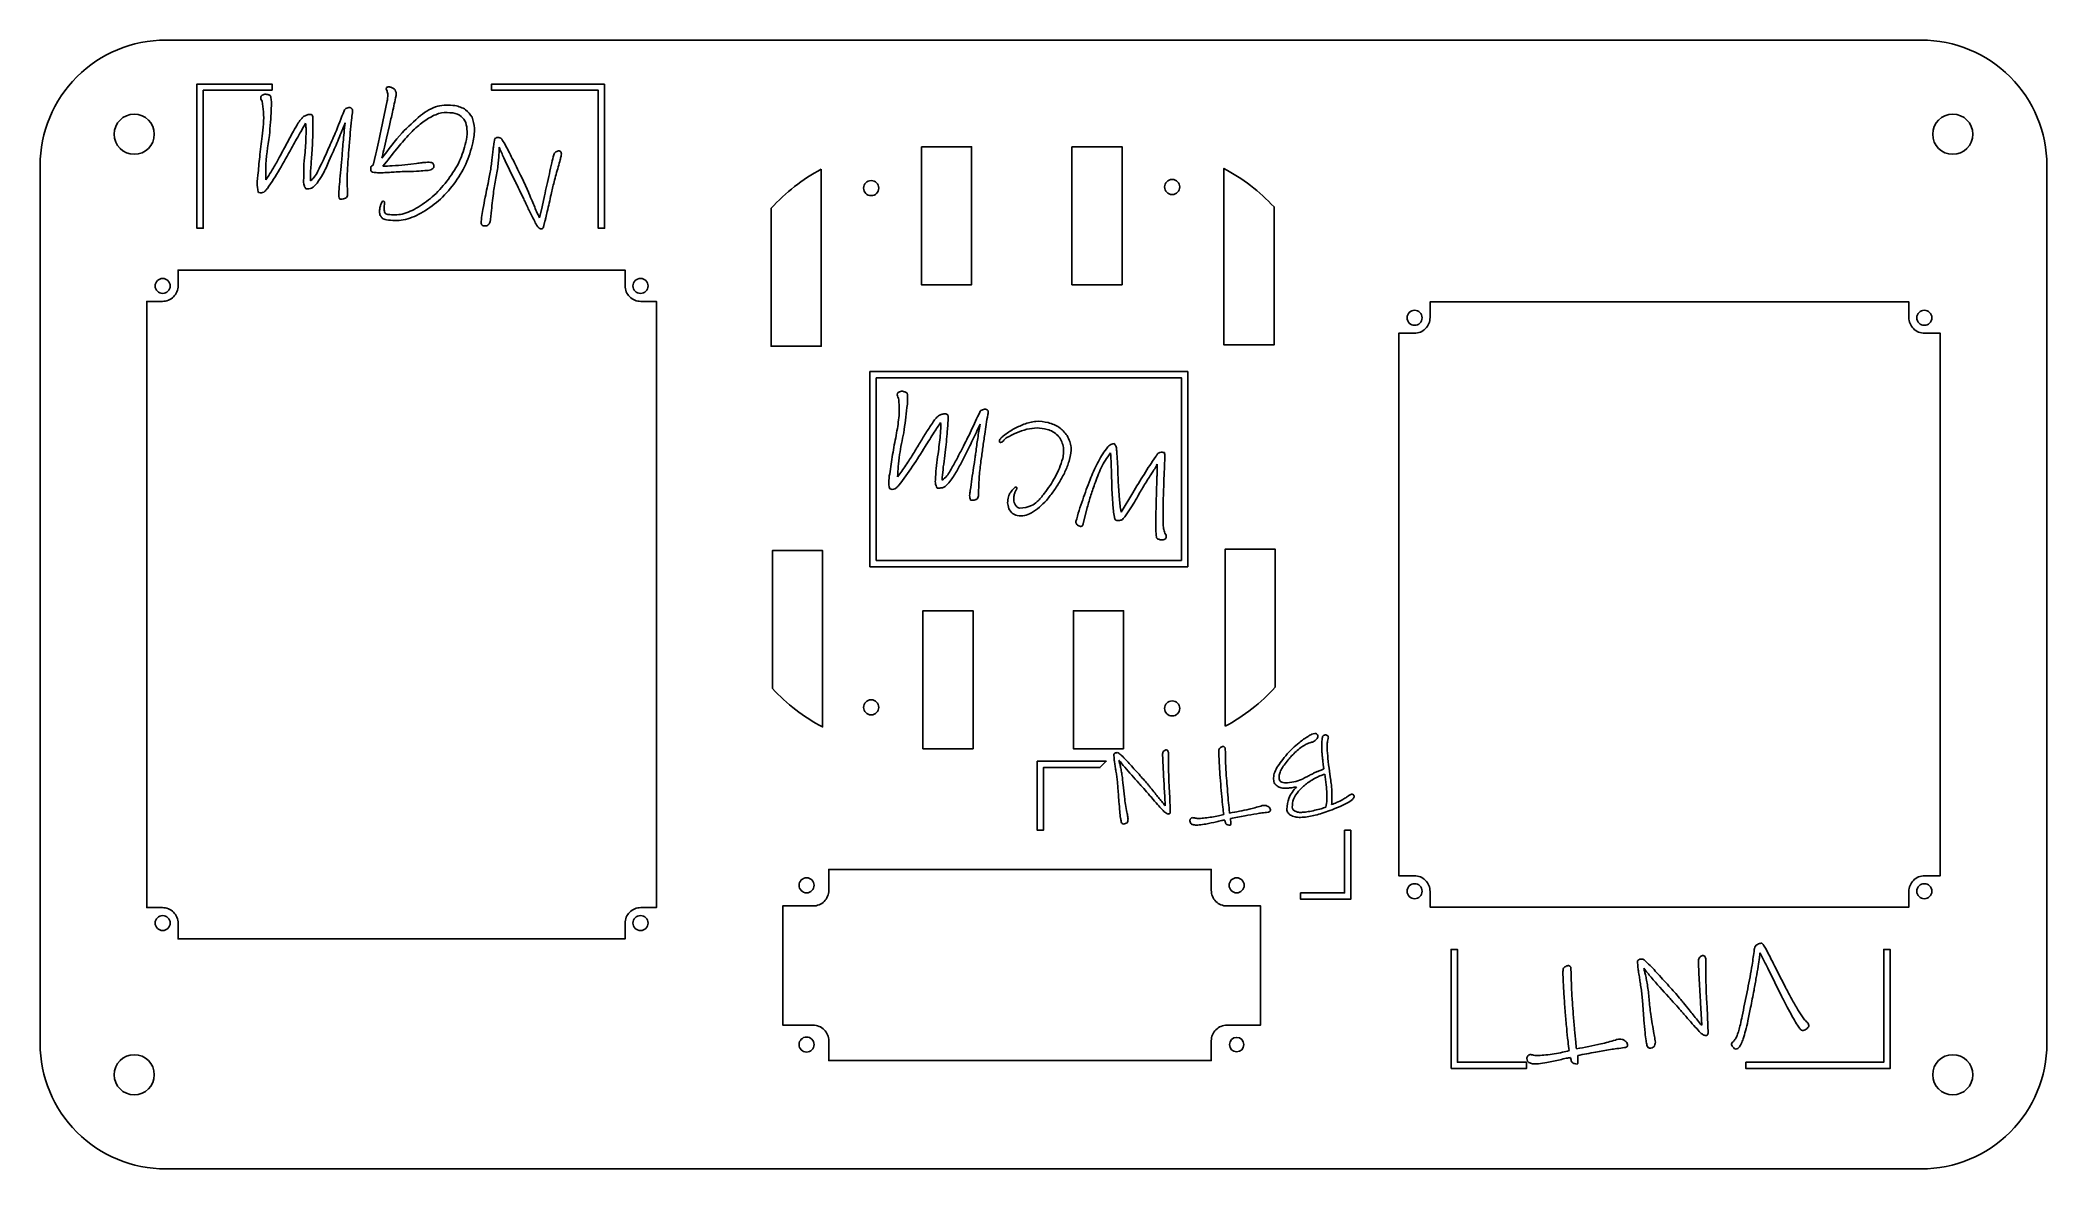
# Model space of a CAD drawing. Header units: millimetres. Extents: x 0 to 320, y 0 to 180.
import ezdxf

# ---------------------------------------------------------------- set-up
doc = ezdxf.new("R2010")
doc.units = ezdxf.units.MM
doc.layers.get('0').update_dxf_attribs({"linetype": 'CONTINUOUS'})

msp = doc.modelspace()

# ---------------------------------------------------------------- linework, layer by layer
for p, q in [((54.4, 165.76), (55.35, 170.31)), ((55.71, 166.4), (55.24, 164.35)), ((72.37, 163.46), (72.52, 164.29)), ((43.33, 162.02), (43.27, 161.02)), ((46.48, 161.65), (46.06, 160.68)), ((47.99, 159.87), (48.08, 160.64)), ((53.12, 160.07), (53.51, 161.85)), ((58.16, 160.13), (59.13, 160.24)), ((59.13, 160.24), (60.04, 160.34)), ((53.28, 158.91), (53.02, 158.96)), ((80.04, 153.43), (80.42, 155.15)), ((79.62, 151.66), (80.04, 153.43)), ((80.33, 150.45), (80.32, 150.38)), ((80.5, 151.12), (80.33, 150.45)), ((79.79, 149.91), (79.67, 149.94)), ((144.32, 114.26), (144.2, 113.26)), ((147.44, 113.71), (146.97, 112.77)), ((148.85, 111.85), (148.98, 112.62)), ((170.88, 109.41), (170.84, 110.54)), ((171.86, 111.17), (171.91, 109.79)), ((172.36, 104.74), (174.24, 107.83)), ((166.92, 105.22), (166.33, 102.91)), ((171.26, 65.42), (171.2, 66.09)), ((188.99, 67), (189.02, 66.34)), ((204.68, 63.77), (204.6, 64.48)), ((205.6, 63.4), (205.71, 62.54)), ((179.34, 59.36), (179.26, 60.77)), ((179.41, 57.9), (179.34, 59.36)), ((180.2, 57.68), (180.22, 57.13)), ((179.91, 56.6), (179.82, 56.59)), ((180.22, 57.13), (180.22, 57.07)), ((254.78, 32.27), (254.7, 33.12)), ((244.11, 31.97), (244.15, 31.15)), ((277.74, 27.45), (275.49, 32)), ((264.89, 24.71), (264.79, 26.47)), ((271.8, 26.26), (272.29, 28.73)), ((264.97, 22.89), (264.89, 24.71)), ((265.96, 22.61), (265.98, 21.92)), ((265.6, 21.26), (265.48, 21.25)), ((265.98, 21.92), (265.99, 21.85))]:
    msp.add_line(p, q)
for points in [[(320, 160, 0.414214), (300, 180), (20, 180, 0.414214), (0, 160), (0, 20, 0.414214), (20, 0), (300, 0, 0.414214), (320, 20)], [(124.56, 159.43), (124.56, 131.18), (116.57, 131.18), (116.57, 153.18, -0.085171)], [(196.76, 153.4, 0.084625), (188.76, 159.53), (188.76, 131.4), (196.76, 131.4)], [(22, 39.16, 0.414214), (19.5, 41.66), (17, 41.66), (17, 138.34), (19.5, 138.34, 0.414214), (22, 140.84), (22, 143.34), (93.28, 143.34), (93.28, 140.84, 0.414214), (95.78, 138.34), (98.28, 138.34), (98.28, 41.66), (95.78, 41.66, 0.414214), (93.28, 39.16), (93.28, 36.66), (22, 36.66)], [(300.5, 46.74, 0.414214), (298, 44.24), (298, 41.74), (221.64, 41.74), (221.64, 44.24, 0.414214), (219.14, 46.74), (216.64, 46.74), (216.64, 133.26), (219.14, 133.26, 0.414214), (221.64, 135.76), (221.64, 138.26), (298, 138.26), (298, 135.76, 0.414214), (300.5, 133.26), (303, 133.26), (303, 46.74)], [(116.76, 76.61, 0.084625), (124.76, 70.47), (124.76, 98.61), (116.76, 98.61)], [(188.96, 70.58, 0.085171), (196.96, 76.82), (196.96, 98.82), (188.96, 98.82)], [(186.76, 44.42, 0.414214), (189.26, 41.92), (194.61, 41.92), (194.61, 22.92), (189.26, 22.92, 0.414214), (186.76, 20.42), (186.76, 17.28), (125.76, 17.28), (125.76, 20.42, 0.414214), (123.26, 22.92), (118.41, 22.92), (118.41, 41.92), (123.26, 41.92, 0.414214), (125.76, 44.42), (125.76, 47.76), (186.76, 47.76)]]:
    msp.add_lwpolyline(points, format="xyb", close=True)
for points in [[(37, 172), (26, 172), (26, 150), (25, 150), (25, 173), (37, 173)], [(90, 173), (90, 150), (89, 150), (89, 172), (72, 172), (72, 173)], [(140.52, 163), (148.52, 163), (148.52, 141), (140.52, 141)], [(164.52, 163), (172.52, 163), (172.52, 141), (164.52, 141)], [(132.33, 96.02), (132.33, 127.14), (183.01, 127.14), (183.01, 96.02)], [(182.01, 97.02), (182.01, 126.14), (133.33, 126.14), (133.33, 97.02)], [(148.76, 67), (140.76, 67), (140.76, 89), (148.76, 89)], [(172.76, 67), (164.76, 67), (164.76, 89), (172.76, 89)], [(159, 65), (170, 65), (169, 64), (160, 64), (160, 54), (159, 54)], [(201, 44), (208, 44), (208, 54), (209, 54), (209, 43), (201, 43)], [(225, 16), (225, 35), (226, 35), (226, 17), (237, 17), (237, 16)], [(272, 17), (294, 17), (294, 35), (295, 35), (295, 16), (272, 16)]]:
    msp.add_lwpolyline(points, close=True)
for centre, radius in [((15, 165), 3.2), ((305, 165), 3.2), ((132.52, 156.4), 1.2), ((180.52, 156.58), 1.2), ((19.54, 140.8), 1.2), ((95.74, 140.8), 1.2), ((219.18, 135.72), 1.2), ((300.46, 135.72), 1.2), ((132.52, 73.6), 1.2), ((180.52, 73.43), 1.2), ((122.22, 45.22), 1.2), ((190.8, 45.22), 1.2), ((219.18, 44.28), 1.2), ((300.46, 44.28), 1.2), ((19.54, 39.2), 1.2), ((95.74, 39.2), 1.2), ((122.22, 19.82), 1.2), ((190.8, 19.82), 1.15), ((15, 15), 3.2), ((305, 15), 3.2)]:
    msp.add_circle(centre, radius)
for points, knots in [([(35.41, 170.25), (35.33, 170.36), (35.18, 170.58), (35.19, 170.84), (35.2, 170.97)], [0, 0, 0, 0, 0.04144605, 0.07676926, 0.07676926, 0.07676926, 0.07676926]), ([(35.2, 170.97), (35.23, 171.02), (35.3, 171.16), (35.45, 171.23), (35.54, 171.27)], [0, 0, 0, 0, 0.01866897, 0.04661533, 0.04661533, 0.04661533, 0.04661533]), ([(35.43, 164.68), (35.57, 165.98), (35.78, 167.85), (35.49, 169.69), (35.41, 170.25)], [0, 0, 0, 0, 0.3909487, 0.5587685, 0.5587685, 0.5587685, 0.5587685]), ([(35.54, 171.27), (35.64, 171.31), (35.84, 171.38), (36.06, 171.36), (36.17, 171.34)], [0, 0, 0, 0, 0.03230858, 0.06424888, 0.06424888, 0.06424888, 0.06424888]), ([(36.17, 171.34), (36.25, 171.32), (36.4, 171.29), (36.54, 171.24), (36.6, 171.22)], [0, 0, 0, 0, 0.02536886, 0.04500672, 0.04500672, 0.04500672, 0.04500672]), ([(36.6, 171.22), (36.64, 171.19), (36.74, 171.13), (36.77, 171.03), (36.79, 170.97)], [0, 0, 0, 0, 0.01569173, 0.03197047, 0.03197047, 0.03197047, 0.03197047]), ([(36.79, 170.97), (36.82, 170.73), (36.92, 170.01), (36.87, 169.29), (36.84, 168.82)], [0, 0, 0, 0, 0.0738371, 0.2160744, 0.2160744, 0.2160744, 0.2160744]), ([(55.18, 172.29), (55.2, 172.34), (55.24, 172.45), (55.35, 172.49), (55.41, 172.51)], [0, 0, 0, 0, 0.01538974, 0.03275363, 0.03275363, 0.03275363, 0.03275363]), ([(55.26, 172), (55.23, 172.05), (55.18, 172.14), (55.18, 172.25), (55.18, 172.29)], [0, 0, 0, 0, 0.01792556, 0.03108665, 0.03108665, 0.03108665, 0.03108665]), ([(55.42, 171.46), (55.4, 171.57), (55.38, 171.75), (55.3, 171.92), (55.26, 172)], [0, 0, 0, 0, 0.03197584, 0.05617909, 0.05617909, 0.05617909, 0.05617909]), ([(55.35, 170.31), (55.38, 170.54), (55.44, 170.92), (55.42, 171.3), (55.42, 171.46)], [0, 0, 0, 0, 0.0689965, 0.1157788, 0.1157788, 0.1157788, 0.1157788]), ([(55.41, 172.51), (55.47, 172.53), (55.6, 172.55), (55.74, 172.53), (55.81, 172.52)], [0, 0, 0, 0, 0.01987515, 0.04035352, 0.04035352, 0.04035352, 0.04035352]), ([(56.75, 171.15), (56.56, 170.27), (56.23, 168.68), (55.87, 167.1), (55.71, 166.4)], [0, 0, 0, 0, 0.2700498, 0.4858806, 0.4858806, 0.4858806, 0.4858806]), ([(55.81, 172.52), (55.96, 172.48), (56.27, 172.4), (56.49, 172.17), (56.59, 172.06)], [0, 0, 0, 0, 0.04803366, 0.09253531, 0.09253531, 0.09253531, 0.09253531]), ([(56.59, 172.06), (56.66, 171.93), (56.82, 171.64), (56.77, 171.32), (56.75, 171.15)], [0, 0, 0, 0, 0.04441599, 0.09496725, 0.09496725, 0.09496725, 0.09496725]), ([(60.64, 167.99), (61.53, 168.6), (63.2, 169.75), (65.21, 169.63), (66.15, 169.57)], [0, 0, 0, 0, 0.312883, 0.5882383, 0.5882383, 0.5882383, 0.5882383]), ([(36.84, 168.82), (36.81, 168.18), (36.74, 166.84), (36.62, 165.49), (36.56, 164.78)], [0, 0, 0, 0, 0.1895367, 0.404623, 0.404623, 0.404623, 0.404623]), ([(39.25, 163.37), (39.62, 164.08), (40.23, 165.24), (40.91, 166.36), (41.17, 166.79)], [0, 0, 0, 0, 0.2390614, 0.3920524, 0.3920524, 0.3920524, 0.3920524]), ([(41.17, 166.79), (41.33, 167.05), (41.6, 167.47), (41.98, 167.77), (42.12, 167.88)], [0, 0, 0, 0, 0.0910316, 0.1455144, 0.1455144, 0.1455144, 0.1455144]), ([(42.34, 166.75), (42.23, 166.56), (41.91, 166.02), (41.61, 165.48), (41.41, 165.14)], [0, 0, 0, 0, 0.0677764, 0.1860884, 0.1860884, 0.1860884, 0.1860884]), ([(42.12, 167.88), (42.2, 167.92), (42.36, 168.01), (42.54, 168.07), (42.63, 168.1)], [0, 0, 0, 0, 0.02647743, 0.05600886, 0.05600886, 0.05600886, 0.05600886]), ([(42.39, 164.69), (42.41, 165.11), (42.43, 165.8), (42.37, 166.48), (42.34, 166.75)], [0, 0, 0, 0, 0.1245389, 0.2060967, 0.2060967, 0.2060967, 0.2060967]), ([(42.63, 168.1), (42.72, 168.13), (42.88, 168.18), (43.04, 168.16), (43.12, 168.16)], [0, 0, 0, 0, 0.02757056, 0.04885024, 0.04885024, 0.04885024, 0.04885024]), ([(43.12, 168.16), (43.18, 168.15), (43.29, 168.13), (43.37, 168.06), (43.4, 168.04)], [0, 0, 0, 0, 0.01951309, 0.03155713, 0.03155713, 0.03155713, 0.03155713]), ([(43.4, 168.04), (43.42, 167.99), (43.48, 167.87), (43.49, 167.73), (43.49, 167.65)], [0, 0, 0, 0, 0.01431278, 0.04033149, 0.04033149, 0.04033149, 0.04033149]), ([(43.49, 167.65), (43.49, 167.4), (43.5, 166.65), (43.49, 165.9), (43.48, 165.4)], [0, 0, 0, 0, 0.0745383, 0.2250379, 0.2250379, 0.2250379, 0.2250379]), ([(45.99, 162.76), (46.35, 163.56), (47.24, 165.53), (48.01, 167.55), (48.47, 168.75)], [0, 0, 0, 0, 0.2628586, 0.6481747, 0.6481747, 0.6481747, 0.6481747]), ([(48.64, 166.81), (48.3, 165.95), (47.6, 164.22), (46.86, 162.51), (46.48, 161.65)], [0, 0, 0, 0, 0.2787176, 0.5597109, 0.5597109, 0.5597109, 0.5597109]), ([(48.2, 162.28), (48.28, 163.26), (48.4, 164.78), (48.58, 166.28), (48.64, 166.81)], [0, 0, 0, 0, 0.2956856, 0.4555647, 0.4555647, 0.4555647, 0.4555647]), ([(48.47, 168.75), (48.51, 168.83), (48.61, 169.02), (48.8, 169.1), (48.91, 169.14)], [0, 0, 0, 0, 0.02671588, 0.06055125, 0.06055125, 0.06055125, 0.06055125]), ([(48.91, 169.14), (49.02, 169.18), (49.22, 169.25), (49.44, 169.24), (49.53, 169.23)], [0, 0, 0, 0, 0.03507134, 0.06328721, 0.06328721, 0.06328721, 0.06328721]), ([(49.8, 168.43), (49.75, 168.04), (49.61, 166.99), (49.52, 165.94), (49.46, 165.27)], [0, 0, 0, 0, 0.1159268, 0.3176797, 0.3176797, 0.3176797, 0.3176797]), ([(49.53, 169.23), (49.63, 169.16), (49.89, 168.97), (49.83, 168.63), (49.8, 168.43)], [0, 0, 0, 0, 0.03468772, 0.09103595, 0.09103595, 0.09103595, 0.09103595]), ([(54.5, 161.16), (55.53, 162.55), (57.36, 165.03), (59.64, 167.08), (60.64, 167.99)], [0, 0, 0, 0, 0.5170966, 0.9204935, 0.9204935, 0.9204935, 0.9204935]), ([(62.17, 167.68), (61.56, 167.28), (60.28, 166.44), (59.23, 165.35), (58.69, 164.78)], [0, 0, 0, 0, 0.2194462, 0.4545352, 0.4545352, 0.4545352, 0.4545352]), ([(65.81, 168.39), (65.2, 168.45), (63.92, 168.57), (62.77, 167.98), (62.17, 167.68)], [0, 0, 0, 0, 0.1810842, 0.3778187, 0.3778187, 0.3778187, 0.3778187]), ([(67.88, 166.84), (67.67, 167.21), (67.21, 168.02), (66.3, 168.26), (65.81, 168.39)], [0, 0, 0, 0, 0.1227358, 0.2689033, 0.2689033, 0.2689033, 0.2689033]), ([(66.15, 169.57), (66.76, 169.41), (67.9, 169.11), (68.56, 168.15), (68.87, 167.7)], [0, 0, 0, 0, 0.1826317, 0.3394813, 0.3394813, 0.3394813, 0.3394813]), ([(67.9, 163.72), (68, 164.3), (68.2, 165.34), (67.98, 166.38), (67.88, 166.84)], [0, 0, 0, 0, 0.1749863, 0.3149053, 0.3149053, 0.3149053, 0.3149053]), ([(68.87, 167.7), (69.04, 167.13), (69.42, 165.79), (69.16, 164.41), (69.01, 163.63)], [0, 0, 0, 0, 0.1781645, 0.4129032, 0.4129032, 0.4129032, 0.4129032]), ([(34.73, 158.46), (34.82, 159.43), (35, 161.51), (35.28, 163.58), (35.43, 164.68)], [0, 0, 0, 0, 0.2919012, 0.6255051, 0.6255051, 0.6255051, 0.6255051]), ([(36.56, 164.78), (36.3, 163.05), (35.95, 160.69), (35.97, 158.32), (35.97, 157.7)], [0, 0, 0, 0, 0.5242172, 0.7113145, 0.7113145, 0.7113145, 0.7113145]), ([(37.19, 159.62), (37.51, 160.17), (38.22, 161.41), (38.88, 162.67), (39.25, 163.37)], [0, 0, 0, 0, 0.1899127, 0.4279079, 0.4279079, 0.4279079, 0.4279079]), ([(41.41, 165.14), (41.19, 164.73), (40.74, 163.94), (40.3, 163.15), (40.09, 162.77)], [0, 0, 0, 0, 0.1397643, 0.2718955, 0.2718955, 0.2718955, 0.2718955]), ([(42.21, 161.72), (42.25, 162.22), (42.34, 163.21), (42.38, 164.2), (42.39, 164.69)], [0, 0, 0, 0, 0.150363, 0.2978971, 0.2978971, 0.2978971, 0.2978971]), ([(43.48, 165.4), (43.47, 164.8), (43.44, 163.67), (43.37, 162.55), (43.33, 162.02)], [0, 0, 0, 0, 0.1787553, 0.3381467, 0.3381467, 0.3381467, 0.3381467]), ([(49.46, 165.27), (49.4, 164.51), (49.28, 163.08), (49.17, 161.65), (49.11, 160.98)], [0, 0, 0, 0, 0.2298962, 0.4301729, 0.4301729, 0.4301729, 0.4301729]), ([(53.51, 161.85), (53.66, 162.47), (53.98, 163.77), (54.25, 165.08), (54.4, 165.76)], [0, 0, 0, 0, 0.1922902, 0.4010241, 0.4010241, 0.4010241, 0.4010241]), ([(55.24, 164.35), (55.09, 163.73), (54.83, 162.67), (54.6, 161.6), (54.5, 161.16)], [0, 0, 0, 0, 0.1917008, 0.3279151, 0.3279151, 0.3279151, 0.3279151]), ([(58.69, 164.78), (58.07, 164.08), (56.69, 162.49), (55.39, 160.82), (54.67, 159.9)], [0, 0, 0, 0, 0.2803917, 0.6325472, 0.6325472, 0.6325472, 0.6325472]), ([(65.11, 157.83), (65.76, 158.77), (67.01, 160.58), (67.61, 162.7), (67.9, 163.72)], [0, 0, 0, 0, 0.340164, 0.6552622, 0.6552622, 0.6552622, 0.6552622]), ([(69.01, 163.63), (68.69, 162.46), (68.05, 160.1), (66.67, 158.07), (65.98, 157.04)], [0, 0, 0, 0, 0.359327, 0.7293853, 0.7293853, 0.7293853, 0.7293853]), ([(72.15, 161.79), (72.18, 162.12), (72.23, 162.68), (72.33, 163.23), (72.37, 163.46)], [0, 0, 0, 0, 0.0976891, 0.1679159, 0.1679159, 0.1679159, 0.1679159]), ([(72.52, 164.29), (72.61, 164.36), (72.89, 164.56), (73.24, 164.46), (73.48, 164.38)], [0, 0, 0, 0, 0.0312947, 0.1006423, 0.1006423, 0.1006423, 0.1006423]), ([(73.48, 164.38), (73.65, 164.13), (74.27, 163.2), (74.76, 162.19), (75.12, 161.45)], [0, 0, 0, 0, 0.0896393, 0.336316, 0.336316, 0.336316, 0.336316]), ([(40.09, 162.77), (39.46, 161.62), (38.27, 159.43), (36.9, 157.35), (36.25, 156.36)], [0, 0, 0, 0, 0.3917744, 0.746904, 0.746904, 0.746904, 0.746904]), ([(42.03, 157.97), (42.03, 158.55), (42.02, 159.81), (42.14, 161.06), (42.21, 161.72)], [0, 0, 0, 0, 0.1757088, 0.3763149, 0.3763149, 0.3763149, 0.3763149]), ([(43.27, 161.02), (43.2, 160.22), (43.1, 159.07), (43.1, 157.91), (43.1, 157.56)], [0, 0, 0, 0, 0.2411506, 0.3463781, 0.3463781, 0.3463781, 0.3463781]), ([(46.06, 160.68), (45.76, 159.99), (45.22, 158.78), (44.49, 157.68), (44.18, 157.2)], [0, 0, 0, 0, 0.226234, 0.3957239, 0.3957239, 0.3957239, 0.3957239]), ([(44.29, 159.13), (44.55, 159.64), (45.15, 160.84), (45.69, 162.06), (45.99, 162.76)], [0, 0, 0, 0, 0.1720397, 0.4010906, 0.4010906, 0.4010906, 0.4010906]), ([(48.08, 160.64), (48.1, 160.91), (48.15, 161.45), (48.18, 162), (48.2, 162.28)], [0, 0, 0, 0, 0.0802277, 0.1641159, 0.1641159, 0.1641159, 0.1641159]), ([(49.11, 160.98), (49.05, 160.13), (48.94, 158.49), (48.98, 156.84), (49, 156.04)], [0, 0, 0, 0, 0.2553412, 0.4942745, 0.4942745, 0.4942745, 0.4942745]), ([(52.76, 159.76), (52.79, 159.83), (52.86, 159.98), (53.02, 160.04), (53.12, 160.07)], [0, 0, 0, 0, 0.02125919, 0.04888975, 0.04888975, 0.04888975, 0.04888975]), ([(54.67, 159.9), (55.16, 159.91), (56.33, 159.93), (57.49, 160.06), (58.16, 160.13)], [0, 0, 0, 0, 0.1487267, 0.3503471, 0.3503471, 0.3503471, 0.3503471]), ([(60.04, 160.34), (60.31, 160.38), (60.81, 160.44), (61.3, 160.49), (61.52, 160.5)], [0, 0, 0, 0, 0.0834398, 0.1488115, 0.1488115, 0.1488115, 0.1488115]), ([(61.52, 160.5), (61.69, 160.51), (61.99, 160.53), (62.29, 160.49), (62.43, 160.47)], [0, 0, 0, 0, 0.05084539, 0.09112253, 0.09112253, 0.09112253, 0.09112253]), ([(62.43, 160.47), (62.5, 160.45), (62.64, 160.39), (62.71, 160.25), (62.74, 160.18)], [0, 0, 0, 0, 0.02166801, 0.04461409, 0.04461409, 0.04461409, 0.04461409]), ([(62.74, 160.18), (62.76, 160.09), (62.8, 159.93), (62.78, 159.76), (62.77, 159.68)], [0, 0, 0, 0, 0.0252403, 0.05050826, 0.05050826, 0.05050826, 0.05050826]), ([(71.92, 159.96), (71.96, 160.29), (72.04, 160.9), (72.11, 161.51), (72.15, 161.79)], [0, 0, 0, 0, 0.0982005, 0.1846003, 0.1846003, 0.1846003, 0.1846003]), ([(73.04, 160.23), (72.99, 159.86), (72.9, 159.1), (72.75, 158.35), (72.67, 157.97)], [0, 0, 0, 0, 0.1128988, 0.2290847, 0.2290847, 0.2290847, 0.2290847]), ([(73.18, 162.04), (73.17, 161.77), (73.14, 161.17), (73.07, 160.57), (73.04, 160.23)], [0, 0, 0, 0, 0.0798416, 0.1806692, 0.1806692, 0.1806692, 0.1806692]), ([(73.2, 162.92), (73.2, 162.82), (73.2, 162.52), (73.19, 162.22), (73.18, 162.04)], [0, 0, 0, 0, 0.03191598, 0.08881994, 0.08881994, 0.08881994, 0.08881994]), ([(75.79, 157.42), (75.15, 158.68), (74.24, 160.49), (73.44, 162.36), (73.2, 162.92)], [0, 0, 0, 0, 0.4232756, 0.6081361, 0.6081361, 0.6081361, 0.6081361]), ([(75.12, 161.45), (75.57, 160.56), (76.4, 158.93), (77.18, 157.28), (77.53, 156.53)], [0, 0, 0, 0, 0.2996899, 0.5479837, 0.5479837, 0.5479837, 0.5479837]), ([(81.2, 158.7), (81.33, 159.27), (81.56, 160.29), (81.81, 161.29), (81.91, 161.73)], [0, 0, 0, 0, 0.1757494, 0.3114347, 0.3114347, 0.3114347, 0.3114347]), ([(81.91, 161.73), (81.95, 161.82), (82.03, 162), (82.18, 162.13), (82.26, 162.19)], [0, 0, 0, 0, 0.02810606, 0.05836854, 0.05836854, 0.05836854, 0.05836854]), ([(82.26, 162.19), (82.35, 162.24), (82.5, 162.34), (82.68, 162.33), (82.76, 162.33)], [0, 0, 0, 0, 0.02877837, 0.05280326, 0.05280326, 0.05280326, 0.05280326]), ([(83.07, 161.49), (83.02, 161.31), (82.88, 160.74), (82.72, 160.18), (82.62, 159.8)], [0, 0, 0, 0, 0.0578312, 0.1747907, 0.1747907, 0.1747907, 0.1747907]), ([(82.76, 162.33), (82.84, 162.31), (82.97, 162.27), (83.05, 162.16), (83.09, 162.1)], [0, 0, 0, 0, 0.02244055, 0.04090328, 0.04090328, 0.04090328, 0.04090328]), ([(83.09, 162.1), (83.1, 162.02), (83.14, 161.82), (83.1, 161.62), (83.07, 161.49)], [0, 0, 0, 0, 0.02405566, 0.06159058, 0.06159058, 0.06159058, 0.06159058]), ([(34.83, 155.69), (34.77, 155.94), (34.51, 156.84), (34.64, 157.77), (34.73, 158.46)], [0, 0, 0, 0, 0.0743765, 0.2789068, 0.2789068, 0.2789068, 0.2789068]), ([(35.97, 157.7), (36.14, 157.94), (36.57, 158.57), (36.95, 159.22), (37.19, 159.62)], [0, 0, 0, 0, 0.0880855, 0.2280538, 0.2280538, 0.2280538, 0.2280538]), ([(42.37, 156.27), (42.28, 156.42), (41.98, 156.93), (42.01, 157.54), (42.03, 157.97)], [0, 0, 0, 0, 0.0513386, 0.1760369, 0.1760369, 0.1760369, 0.1760369]), ([(44.18, 157.2), (43.91, 156.88), (43.44, 156.3), (42.7, 156.28), (42.37, 156.27)], [0, 0, 0, 0, 0.1192338, 0.2127802, 0.2127802, 0.2127802, 0.2127802]), ([(43.1, 157.56), (43.3, 157.73), (43.8, 158.18), (44.11, 158.77), (44.29, 159.13)], [0, 0, 0, 0, 0.0779245, 0.1986982, 0.1986982, 0.1986982, 0.1986982]), ([(47.68, 156.17), (47.72, 156.73), (47.8, 157.96), (47.92, 159.19), (47.99, 159.87)], [0, 0, 0, 0, 0.1665295, 0.370659, 0.370659, 0.370659, 0.370659]), ([(52.74, 159.2), (52.73, 159.28), (52.7, 159.47), (52.74, 159.65), (52.76, 159.76)], [0, 0, 0, 0, 0.02377764, 0.05658654, 0.05658654, 0.05658654, 0.05658654]), ([(53.02, 158.96), (52.95, 158.98), (52.82, 159.02), (52.77, 159.14), (52.74, 159.2)], [0, 0, 0, 0, 0.01966629, 0.0380157, 0.0380157, 0.0380157, 0.0380157]), ([(54.97, 158.87), (54.63, 158.85), (54.06, 158.82), (53.5, 158.88), (53.28, 158.91)], [0, 0, 0, 0, 0.1037019, 0.1693046, 0.1693046, 0.1693046, 0.1693046]), ([(56.45, 158.95), (56.28, 158.94), (55.79, 158.91), (55.3, 158.88), (54.97, 158.87)], [0, 0, 0, 0, 0.0492052, 0.1475966, 0.1475966, 0.1475966, 0.1475966]), ([(58.69, 159.06), (58.37, 159.05), (57.62, 159.03), (56.88, 158.98), (56.45, 158.95)], [0, 0, 0, 0, 0.0946707, 0.2242644, 0.2242644, 0.2242644, 0.2242644]), ([(61.68, 159.22), (61.26, 159.18), (60.27, 159.08), (59.27, 159.07), (58.69, 159.06)], [0, 0, 0, 0, 0.1261948, 0.3001697, 0.3001697, 0.3001697, 0.3001697]), ([(60.28, 153.35), (61.16, 153.96), (63, 155.21), (64.39, 156.93), (65.11, 157.83)], [0, 0, 0, 0, 0.3194347, 0.6618158, 0.6618158, 0.6618158, 0.6618158]), ([(65.98, 157.04), (65.2, 156.1), (63.7, 154.27), (61.7, 153), (60.73, 152.39)], [0, 0, 0, 0, 0.3644385, 0.7052671, 0.7052671, 0.7052671, 0.7052671]), ([(62.77, 159.68), (62.67, 159.57), (62.39, 159.27), (61.96, 159.24), (61.68, 159.22)], [0, 0, 0, 0, 0.0411607, 0.1212176, 0.1212176, 0.1212176, 0.1212176]), ([(70.6, 152.99), (70.72, 153.65), (71.03, 155.28), (71.37, 156.9), (71.57, 157.87)], [0, 0, 0, 0, 0.2022715, 0.4976749, 0.4976749, 0.4976749, 0.4976749]), ([(71.57, 157.87), (71.64, 158.22), (71.78, 158.91), (71.87, 159.61), (71.92, 159.96)], [0, 0, 0, 0, 0.1073312, 0.2124663, 0.2124663, 0.2124663, 0.2124663]), ([(72.67, 157.97), (72.53, 157.17), (72.21, 155.35), (72.03, 153.5), (71.94, 152.47)], [0, 0, 0, 0, 0.2437204, 0.5559032, 0.5559032, 0.5559032, 0.5559032]), ([(76.8, 155.35), (76.56, 155.85), (76.22, 156.54), (75.88, 157.23), (75.79, 157.42)], [0, 0, 0, 0, 0.1667757, 0.230228, 0.230228, 0.230228, 0.230228]), ([(80.42, 155.15), (80.54, 155.72), (80.79, 156.91), (81.06, 158.09), (81.2, 158.7)], [0, 0, 0, 0, 0.1745305, 0.3632284, 0.3632284, 0.3632284, 0.3632284]), ([(82.62, 159.8), (82.39, 159), (81.97, 157.54), (81.63, 156.06), (81.48, 155.39)], [0, 0, 0, 0, 0.2499178, 0.4557645, 0.4557645, 0.4557645, 0.4557645]), ([(35.65, 155.75), (35.54, 155.71), (35.28, 155.61), (34.99, 155.66), (34.83, 155.69)], [0, 0, 0, 0, 0.03522192, 0.08360197, 0.08360197, 0.08360197, 0.08360197]), ([(36.25, 156.36), (36.15, 156.23), (35.97, 156.01), (35.75, 155.83), (35.65, 155.75)], [0, 0, 0, 0, 0.04868049, 0.08565546, 0.08565546, 0.08565546, 0.08565546]), ([(47.77, 154.66), (47.73, 154.79), (47.56, 155.28), (47.63, 155.8), (47.68, 156.17)], [0, 0, 0, 0, 0.0414123, 0.1530069, 0.1530069, 0.1530069, 0.1530069]), ([(48.54, 154.73), (48.42, 154.69), (48.16, 154.61), (47.9, 154.64), (47.77, 154.66)], [0, 0, 0, 0, 0.03943208, 0.07845641, 0.07845641, 0.07845641, 0.07845641]), ([(49, 155.22), (48.96, 155.12), (48.87, 154.89), (48.66, 154.78), (48.54, 154.73)], [0, 0, 0, 0, 0.03325227, 0.06952486, 0.06952486, 0.06952486, 0.06952486]), ([(49, 156.04), (49, 155.85), (49.01, 155.58), (49, 155.31), (49, 155.22)], [0, 0, 0, 0, 0.05679077, 0.0818965, 0.0818965, 0.0818965, 0.0818965]), ([(54.16, 153.18), (54.2, 153.36), (54.27, 153.66), (54.4, 153.95), (54.45, 154.07)], [0, 0, 0, 0, 0.05283786, 0.09400402, 0.09400402, 0.09400402, 0.09400402]), ([(54.45, 154.07), (54.5, 154.16), (54.57, 154.3), (54.71, 154.34), (54.77, 154.36)], [0, 0, 0, 0, 0.0281077, 0.0438905, 0.0438905, 0.0438905, 0.0438905]), ([(54.77, 154.36), (54.8, 154.34), (54.89, 154.28), (54.89, 154.18), (54.9, 154.11)], [0, 0, 0, 0, 0.01160288, 0.02914609, 0.02914609, 0.02914609, 0.02914609]), ([(54.9, 154.11), (54.9, 154.01), (54.9, 153.76), (54.88, 153.5), (54.87, 153.35)], [0, 0, 0, 0, 0.03012421, 0.07661193, 0.07661193, 0.07661193, 0.07661193]), ([(77.12, 154.67), (77.06, 154.79), (76.96, 155.02), (76.85, 155.24), (76.8, 155.35)], [0, 0, 0, 0, 0.0385617, 0.07500039, 0.07500039, 0.07500039, 0.07500039]), ([(77.47, 153.94), (77.41, 154.06), (77.29, 154.31), (77.17, 154.55), (77.12, 154.67)], [0, 0, 0, 0, 0.04139667, 0.08160898, 0.08160898, 0.08160898, 0.08160898]), ([(78.86, 151.06), (78.65, 151.48), (78.16, 152.43), (77.72, 153.39), (77.47, 153.94)], [0, 0, 0, 0, 0.1401995, 0.3196216, 0.3196216, 0.3196216, 0.3196216]), ([(77.53, 156.53), (77.62, 156.32), (77.9, 155.68), (78.17, 155.03), (78.35, 154.6)], [0, 0, 0, 0, 0.0685435, 0.2100259, 0.2100259, 0.2100259, 0.2100259]), ([(78.35, 154.6), (78.62, 153.95), (79.03, 152.96), (79.47, 151.99), (79.62, 151.66)], [0, 0, 0, 0, 0.2114774, 0.3199823, 0.3199823, 0.3199823, 0.3199823]), ([(81.48, 155.39), (81.38, 154.93), (81.19, 154.02), (80.98, 153.12), (80.87, 152.69)], [0, 0, 0, 0, 0.1423987, 0.2771741, 0.2771741, 0.2771741, 0.2771741]), ([(54.23, 152.06), (54.18, 152.25), (54.08, 152.62), (54.14, 153), (54.16, 153.18)], [0, 0, 0, 0, 0.0574882, 0.1134006, 0.1134006, 0.1134006, 0.1134006]), ([(55.22, 151.32), (54.98, 151.39), (54.54, 151.5), (54.33, 151.89), (54.23, 152.06)], [0, 0, 0, 0, 0.0704845, 0.1282924, 0.1282924, 0.1282924, 0.1282924]), ([(54.87, 153.35), (54.86, 153.19), (54.84, 152.92), (54.91, 152.66), (54.94, 152.55)], [0, 0, 0, 0, 0.04608217, 0.08065553, 0.08065553, 0.08065553, 0.08065553]), ([(54.94, 152.55), (55, 152.47), (55.12, 152.27), (55.35, 152.22), (55.47, 152.19)], [0, 0, 0, 0, 0.02955915, 0.06605496, 0.06605496, 0.06605496, 0.06605496]), ([(60.73, 152.39), (59.8, 151.94), (58.05, 151.1), (56.12, 151.25), (55.22, 151.32)], [0, 0, 0, 0, 0.3045037, 0.5704138, 0.5704138, 0.5704138, 0.5704138]), ([(55.47, 152.19), (56.24, 152.15), (57.95, 152.06), (59.45, 152.9), (60.28, 153.35)], [0, 0, 0, 0, 0.2265274, 0.5035498, 0.5035498, 0.5035498, 0.5035498]), ([(70.34, 150.95), (70.36, 151.21), (70.4, 151.89), (70.52, 152.56), (70.6, 152.99)], [0, 0, 0, 0, 0.0758423, 0.2048379, 0.2048379, 0.2048379, 0.2048379]), ([(70.59, 150.41), (70.52, 150.46), (70.35, 150.59), (70.34, 150.81), (70.34, 150.95)], [0, 0, 0, 0, 0.02391607, 0.06305939, 0.06305939, 0.06305939, 0.06305939]), ([(71.77, 151.08), (71.66, 150.83), (71.45, 150.32), (70.89, 150.38), (70.59, 150.41)], [0, 0, 0, 0, 0.0718397, 0.1511324, 0.1511324, 0.1511324, 0.1511324]), ([(71.94, 152.47), (71.91, 152.16), (71.86, 151.7), (71.79, 151.24), (71.77, 151.08)], [0, 0, 0, 0, 0.0918185, 0.1396688, 0.1396688, 0.1396688, 0.1396688]), ([(79.67, 149.94), (79.56, 150.04), (79.2, 150.34), (79, 150.77), (78.86, 151.06)], [0, 0, 0, 0, 0.0450993, 0.1398333, 0.1398333, 0.1398333, 0.1398333]), ([(80.87, 152.69), (80.79, 152.34), (80.66, 151.82), (80.54, 151.3), (80.5, 151.12)], [0, 0, 0, 0, 0.1058963, 0.1616282, 0.1616282, 0.1616282, 0.1616282]), ([(80.15, 149.99), (80.11, 149.96), (80, 149.88), (79.86, 149.9), (79.79, 149.91)], [0, 0, 0, 0, 0.01711431, 0.03897413, 0.03897413, 0.03897413, 0.03897413]), ([(80.32, 150.38), (80.3, 150.3), (80.27, 150.17), (80.19, 150.05), (80.15, 149.99)], [0, 0, 0, 0, 0.02338129, 0.04240057, 0.04240057, 0.04240057, 0.04240057]), ([(136.58, 117.36), (136.73, 118.28), (136.89, 119.21), (137.04, 121.22), (136.97, 121.94), (136.87, 122.92)], [0, 0, 0, 0, 0.2814354, 0.2814354, 0.612772, 0.612772, 0.612772, 0.612772]), ([(136.87, 122.92), (136.8, 123.03), (136.74, 123.14), (136.67, 123.39), (136.69, 123.5), (136.7, 123.65)], [0, 0, 0, 0, 0.03962717, 0.03962717, 0.07968914, 0.07968914, 0.07968914, 0.07968914]), ([(136.7, 123.65), (136.75, 123.73), (136.78, 123.78), (136.91, 123.87), (136.98, 123.9), (137.06, 123.93)], [0, 0, 0, 0, 0.02729371, 0.02729371, 0.05312372, 0.05312372, 0.05312372, 0.05312372]), ([(137.06, 123.93), (137.16, 123.96), (137.27, 124), (137.48, 124.01), (137.58, 123.99), (137.69, 123.97)], [0, 0, 0, 0, 0.03265406, 0.03265406, 0.06531024, 0.06531024, 0.06531024, 0.06531024]), ([(137.69, 123.97), (137.76, 123.95), (137.84, 123.93), (137.98, 123.88), (138.04, 123.85), (138.11, 123.82)], [0, 0, 0, 0, 0.02254447, 0.02254447, 0.04567181, 0.04567181, 0.04567181, 0.04567181]), ([(138.11, 123.82), (138.16, 123.79), (138.21, 123.76), (138.25, 123.69), (138.26, 123.67), (138.28, 123.62), (138.28, 123.59), (138.29, 123.56)], [0, 0, 0, 0, 0.01714165, 0.01714165, 0.02606483, 0.02606483, 0.03483458, 0.03483458, 0.03483458, 0.03483458]), ([(138.29, 123.56), (138.32, 123.17), (138.34, 122.89), (138.31, 122.13), (138.27, 121.77), (138.23, 121.41)], [0, 0, 0, 0, 0.119627, 0.119627, 0.2261779, 0.2261779, 0.2261779, 0.2261779]), ([(138.23, 121.41), (138.15, 120.68), (138.08, 120.07), (137.91, 118.73), (137.81, 118.06), (137.71, 117.4)], [0, 0, 0, 0, 0.2210282, 0.2210282, 0.4405025, 0.4405025, 0.4405025, 0.4405025]), ([(140.32, 115.84), (140.66, 116.4), (141, 116.96), (141.72, 118.1), (142.01, 118.53), (142.43, 119.15)], [0, 0, 0, 0, 0.1960871, 0.1960871, 0.4053087, 0.4053087, 0.4053087, 0.4053087]), ([(142.43, 119.15), (142.57, 119.35), (142.71, 119.55), (143.06, 119.91), (143.21, 120.02), (143.44, 120.18)], [0, 0, 0, 0, 0.0734976, 0.0734976, 0.1531679, 0.1531679, 0.1531679, 0.1531679]), ([(143.6, 119.04), (143.4, 118.75), (143.27, 118.55), (142.92, 118), (142.75, 117.74), (142.58, 117.48)], [0, 0, 0, 0, 0.1048236, 0.1048236, 0.200502, 0.200502, 0.200502, 0.200502]), ([(143.44, 120.18), (143.53, 120.22), (143.61, 120.26), (143.79, 120.32), (143.88, 120.35), (143.97, 120.37)], [0, 0, 0, 0, 0.03038168, 0.03038168, 0.06060137, 0.06060137, 0.06060137, 0.06060137]), ([(143.53, 116.98), (143.56, 117.33), (143.59, 117.67), (143.62, 118.37), (143.61, 118.65), (143.6, 119.04)], [0, 0, 0, 0, 0.1031719, 0.1031719, 0.2126768, 0.2126768, 0.2126768, 0.2126768]), ([(143.97, 120.37), (144.05, 120.39), (144.13, 120.41), (144.29, 120.42), (144.36, 120.41), (144.45, 120.4)], [0, 0, 0, 0, 0.02469646, 0.02469646, 0.05004432, 0.05004432, 0.05004432, 0.05004432]), ([(144.45, 120.4), (144.5, 120.39), (144.55, 120.37), (144.65, 120.33), (144.68, 120.3), (144.73, 120.26)], [0, 0, 0, 0, 0.01606205, 0.01606205, 0.03334555, 0.03334555, 0.03334555, 0.03334555]), ([(144.8, 119.87), (144.78, 119.46), (144.77, 119.17), (144.72, 118.37), (144.69, 118), (144.66, 117.62)], [0, 0, 0, 0, 0.1230461, 0.1230461, 0.2313576, 0.2313576, 0.2313576, 0.2313576]), ([(144.73, 120.26), (144.76, 120.19), (144.77, 120.14), (144.79, 120), (144.79, 119.94), (144.8, 119.87)], [0, 0, 0, 0, 0.02266876, 0.02266876, 0.04315375, 0.04315375, 0.04315375, 0.04315375]), ([(147.02, 114.85), (147.59, 115.95), (147.99, 116.72), (148.94, 118.72), (149.39, 119.71), (149.83, 120.69)], [0, 0, 0, 0, 0.3712384, 0.3712384, 0.7241904, 0.7241904, 0.7241904, 0.7241904]), ([(149.89, 118.75), (149.49, 117.89), (149.1, 117.06), (148.29, 115.38), (147.86, 114.55), (147.44, 113.71)], [0, 0, 0, 0, 0.2821027, 0.2821027, 0.5641962, 0.5641962, 0.5641962, 0.5641962]), ([(149.2, 114.24), (149.3, 115), (149.4, 115.75), (149.64, 117.33), (149.75, 117.91), (149.89, 118.75)], [0, 0, 0, 0, 0.2278144, 0.2278144, 0.4809954, 0.4809954, 0.4809954, 0.4809954]), ([(149.83, 120.69), (149.89, 120.79), (149.93, 120.87), (150.09, 120.99), (150.19, 121.02), (150.29, 121.06)], [0, 0, 0, 0, 0.0352076, 0.0352076, 0.06964438, 0.06964438, 0.06964438, 0.06964438]), ([(150.29, 121.06), (150.39, 121.09), (150.5, 121.12), (150.71, 121.14), (150.8, 121.13), (150.92, 121.11)], [0, 0, 0, 0, 0.03208272, 0.03208272, 0.06478428, 0.06478428, 0.06478428, 0.06478428]), ([(151.14, 120.29), (151.02, 119.71), (150.95, 119.3), (150.77, 118.21), (150.7, 117.68), (150.63, 117.16)], [0, 0, 0, 0, 0.1790559, 0.1790559, 0.3426115, 0.3426115, 0.3426115, 0.3426115]), ([(150.92, 121.11), (150.99, 121.05), (151.06, 120.99), (151.14, 120.88), (151.17, 120.84), (151.19, 120.73), (151.2, 120.68), (151.19, 120.52), (151.16, 120.41), (151.14, 120.29)], [0, 0, 0, 0, 0.02799426, 0.02799426, 0.04562756, 0.04562756, 0.06350768, 0.06350768, 0.0983217, 0.0983217, 0.0983217, 0.0983217]), ([(153.63, 116.92), (154.18, 117.31), (154.64, 117.64), (155.73, 118.25), (156.3, 118.5), (156.87, 118.74)], [0, 0, 0, 0, 0.2036582, 0.2036582, 0.4061136, 0.4061136, 0.4061136, 0.4061136]), ([(156.87, 118.74), (157.51, 118.95), (158.15, 119.16), (159.44, 119.25), (160.08, 119.13), (160.75, 119.01)], [0, 0, 0, 0, 0.2005524, 0.2005524, 0.4011624, 0.4011624, 0.4011624, 0.4011624]), ([(160.75, 119.01), (161.36, 118.81), (161.96, 118.6), (162.98, 117.92), (163.36, 117.47), (163.79, 116.94)], [0, 0, 0, 0, 0.1913084, 0.1913084, 0.3832892, 0.3832892, 0.3832892, 0.3832892]), ([(135.54, 111.19), (135.7, 112.32), (135.83, 113.25), (136.18, 115.31), (136.38, 116.33), (136.58, 117.36)], [0, 0, 0, 0, 0.342799, 0.342799, 0.68293, 0.68293, 0.68293, 0.68293]), ([(137.71, 117.4), (137.47, 116.23), (137.23, 115.07), (136.83, 112.45), (136.79, 111.53), (136.73, 110.36)], [0, 0, 0, 0, 0.3566271, 0.3566271, 0.7955027, 0.7955027, 0.7955027, 0.7955027]), ([(138.06, 112.21), (138.5, 112.89), (138.83, 113.39), (139.59, 114.62), (139.96, 115.23), (140.32, 115.84)], [0, 0, 0, 0, 0.2415507, 0.2415507, 0.4782217, 0.4782217, 0.4782217, 0.4782217]), ([(142.58, 117.48), (142.34, 117.1), (142.09, 116.72), (141.61, 115.95), (141.38, 115.59), (141.12, 115.19)], [0, 0, 0, 0, 0.1359483, 0.1359483, 0.2720994, 0.2720994, 0.2720994, 0.2720994]), ([(143.18, 114.02), (143.25, 114.52), (143.32, 115.01), (143.44, 115.99), (143.49, 116.48), (143.53, 116.98)], [0, 0, 0, 0, 0.1489769, 0.1489769, 0.2979802, 0.2979802, 0.2979802, 0.2979802]), ([(144.66, 117.62), (144.61, 117.06), (144.57, 116.5), (144.46, 115.37), (144.39, 114.87), (144.32, 114.26)], [0, 0, 0, 0, 0.1691004, 0.1691004, 0.3391958, 0.3391958, 0.3391958, 0.3391958]), ([(150.63, 117.16), (150.53, 116.45), (150.43, 115.74), (150.23, 114.31), (150.14, 113.68), (150.03, 112.9)], [0, 0, 0, 0, 0.2150869, 0.2150869, 0.4319663, 0.4319663, 0.4319663, 0.4319663]), ([(152.97, 115.94), (152.97, 115.99), (152.96, 116.03), (152.97, 116.12), (152.98, 116.16), (153, 116.21)], [0, 0, 0, 0, 0.01534574, 0.01534574, 0.02985813, 0.02985813, 0.02985813, 0.02985813]), ([(153.14, 115.83), (153.1, 115.84), (153.07, 115.85), (153.03, 115.87), (153.02, 115.88), (152.99, 115.91), (152.98, 115.93), (152.97, 115.94)], [0, 0, 0, 0, 0.01083438, 0.01083438, 0.01553116, 0.01553116, 0.01937121, 0.01937121, 0.01937121, 0.01937121]), ([(153, 116.21), (153.09, 116.36), (153.15, 116.47), (153.38, 116.71), (153.5, 116.81), (153.63, 116.92)], [0, 0, 0, 0, 0.0541071, 0.0541071, 0.103427, 0.103427, 0.103427, 0.103427]), ([(153.67, 116.18), (153.6, 116.1), (153.52, 116.02), (153.34, 115.88), (153.25, 115.86), (153.14, 115.83)], [0, 0, 0, 0, 0.03365664, 0.03365664, 0.07203605, 0.07203605, 0.07203605, 0.07203605]), ([(154.13, 116.61), (154.05, 116.54), (153.98, 116.49), (153.82, 116.33), (153.75, 116.26), (153.67, 116.18)], [0, 0, 0, 0, 0.03297986, 0.03297986, 0.06105112, 0.06105112, 0.06105112, 0.06105112]), ([(157.36, 117.94), (156.76, 117.76), (156.24, 117.59), (155.17, 117.14), (154.65, 116.88), (154.13, 116.61)], [0, 0, 0, 0, 0.1859291, 0.1859291, 0.3713869, 0.3713869, 0.3713869, 0.3713869]), ([(160.59, 117.93), (160.05, 118.04), (159.51, 118.15), (158.43, 118.16), (157.91, 118.05), (157.36, 117.94)], [0, 0, 0, 0, 0.1649733, 0.1649733, 0.3300162, 0.3300162, 0.3300162, 0.3300162]), ([(162.29, 116.94), (162.03, 117.18), (161.79, 117.39), (161.23, 117.72), (160.91, 117.83), (160.59, 117.93)], [0, 0, 0, 0, 0.106038, 0.106038, 0.2118837, 0.2118837, 0.2118837, 0.2118837]), ([(163.13, 115.27), (163.05, 115.58), (162.97, 115.89), (162.69, 116.44), (162.49, 116.69), (162.29, 116.94)], [0, 0, 0, 0, 0.0955186, 0.0955186, 0.1910388, 0.1910388, 0.1910388, 0.1910388]), ([(163.06, 113.29), (163.13, 113.62), (163.2, 113.95), (163.23, 114.61), (163.18, 114.93), (163.13, 115.27)], [0, 0, 0, 0, 0.100688, 0.100688, 0.2014686, 0.2014686, 0.2014686, 0.2014686]), ([(163.79, 116.94), (164.09, 116.26), (164.34, 115.72), (164.44, 114.44), (164.3, 113.78), (164.16, 113.12)], [0, 0, 0, 0, 0.2228003, 0.2228003, 0.4433108, 0.4433108, 0.4433108, 0.4433108]), ([(170.04, 114.85), (170.2, 115.06), (170.36, 115.28), (170.66, 115.5), (170.76, 115.55), (171, 115.62), (171.13, 115.64), (171.26, 115.66)], [0, 0, 0, 0, 0.0798381, 0.0798381, 0.1231397, 0.1231397, 0.166688, 0.166688, 0.166688, 0.166688]), ([(171.26, 115.66), (171.41, 115.48), (171.51, 115.36), (171.65, 114.93), (171.66, 114.69), (171.67, 114.45)], [0, 0, 0, 0, 0.0685135, 0.0685135, 0.1389217, 0.1389217, 0.1389217, 0.1389217]), ([(136.73, 110.36), (136.99, 110.7), (137.18, 110.94), (137.63, 111.58), (137.84, 111.9), (138.06, 112.21)], [0, 0, 0, 0, 0.1300498, 0.1300498, 0.2514618, 0.2514618, 0.2514618, 0.2514618]), ([(141.12, 115.19), (140.47, 114.13), (139.81, 113.07), (138.41, 111.01), (137.73, 110.09), (136.93, 109.01)], [0, 0, 0, 0, 0.3736344, 0.3736344, 0.7489069, 0.7489069, 0.7489069, 0.7489069]), ([(142.79, 110.28), (142.83, 110.97), (142.86, 111.53), (142.99, 112.78), (143.09, 113.4), (143.18, 114.02)], [0, 0, 0, 0, 0.2062393, 0.2062393, 0.4108963, 0.4108963, 0.4108963, 0.4108963]), ([(144.2, 113.26), (144.12, 112.69), (144.04, 112.12), (143.9, 110.87), (143.87, 110.43), (143.84, 109.82)], [0, 0, 0, 0, 0.1733236, 0.1733236, 0.3765547, 0.3765547, 0.3765547, 0.3765547]), ([(146.97, 112.77), (146.67, 112.18), (146.37, 111.59), (145.68, 110.44), (145.35, 110.01), (144.9, 109.4)], [0, 0, 0, 0, 0.1983266, 0.1983266, 0.4029914, 0.4029914, 0.4029914, 0.4029914]), ([(145.12, 111.32), (145.5, 111.98), (145.78, 112.46), (146.42, 113.66), (146.72, 114.26), (147.02, 114.85)], [0, 0, 0, 0, 0.2286882, 0.2286882, 0.4504005, 0.4504005, 0.4504005, 0.4504005]), ([(148.98, 112.62), (149.02, 112.9), (149.06, 113.16), (149.13, 113.7), (149.16, 113.97), (149.2, 114.24)], [0, 0, 0, 0, 0.0853353, 0.0853353, 0.1705893, 0.1705893, 0.1705893, 0.1705893]), ([(150.03, 112.9), (149.93, 112.08), (149.83, 111.26), (149.7, 109.62), (149.67, 108.84), (149.64, 107.97)], [0, 0, 0, 0, 0.2472859, 0.2472859, 0.4950828, 0.4950828, 0.4950828, 0.4950828]), ([(161.84, 110.32), (162.09, 110.8), (162.34, 111.27), (162.74, 112.26), (162.89, 112.75), (163.06, 113.29)], [0, 0, 0, 0, 0.1611089, 0.1611089, 0.322424, 0.322424, 0.322424, 0.322424]), ([(164.16, 113.12), (163.95, 112.47), (163.78, 111.94), (163.27, 110.8), (162.96, 110.25), (162.66, 109.71)], [0, 0, 0, 0, 0.2051222, 0.2051222, 0.4086053, 0.4086053, 0.4086053, 0.4086053]), ([(167.43, 109.92), (167.61, 110.4), (167.77, 110.8), (168.16, 111.67), (168.37, 112.09), (168.59, 112.52)], [0, 0, 0, 0, 0.1535026, 0.1535026, 0.3062864, 0.3062864, 0.3062864, 0.3062864]), ([(170.67, 114.2), (170.06, 113.31), (169.63, 112.68), (168.79, 110.95), (168.47, 110.06), (168.15, 109.17)], [0, 0, 0, 0, 0.3250378, 0.3250378, 0.6350008, 0.6350008, 0.6350008, 0.6350008]), ([(168.59, 112.52), (168.8, 112.92), (169.02, 113.33), (169.5, 114.11), (169.74, 114.44), (170.04, 114.85)], [0, 0, 0, 0, 0.1378342, 0.1378342, 0.276798, 0.276798, 0.276798, 0.276798]), ([(170.84, 110.54), (170.83, 111.16), (170.82, 111.77), (170.77, 113.03), (170.73, 113.51), (170.67, 114.2)], [0, 0, 0, 0, 0.1832233, 0.1832233, 0.3810644, 0.3810644, 0.3810644, 0.3810644]), ([(171.67, 114.45), (171.72, 113.83), (171.76, 113.38), (171.82, 112.27), (171.84, 111.72), (171.86, 111.17)], [0, 0, 0, 0, 0.187556, 0.187556, 0.3685112, 0.3685112, 0.3685112, 0.3685112]), ([(174.24, 107.83), (174.83, 108.8), (175.42, 109.78), (176.68, 111.78), (177.17, 112.53), (177.89, 113.61)], [0, 0, 0, 0, 0.3421043, 0.3421043, 0.7081703, 0.7081703, 0.7081703, 0.7081703]), ([(178.15, 112.4), (178, 112.13), (177.9, 111.93), (177.58, 111.4), (177.42, 111.16), (177.27, 110.92)], [0, 0, 0, 0, 0.0917244, 0.0917244, 0.1706491, 0.1706491, 0.1706491, 0.1706491]), ([(177.89, 113.61), (177.93, 113.67), (177.96, 113.7), (178.03, 113.81), (178.07, 113.86), (178.1, 113.91)], [0, 0, 0, 0, 0.01978773, 0.01978773, 0.03701905, 0.03701905, 0.03701905, 0.03701905]), ([(178.1, 113.91), (178.17, 113.99), (178.23, 114.06), (178.39, 114.18), (178.48, 114.21), (178.57, 114.25)], [0, 0, 0, 0, 0.02995885, 0.02995885, 0.05992439, 0.05992439, 0.05992439, 0.05992439]), ([(178.13, 111.46), (178.14, 111.62), (178.15, 111.77), (178.15, 112.09), (178.15, 112.22), (178.15, 112.4)], [0, 0, 0, 0, 0.04678554, 0.04678554, 0.09533606, 0.09533606, 0.09533606, 0.09533606]), ([(178.57, 114.25), (178.7, 114.27), (178.81, 114.29), (179.04, 114.27), (179.16, 114.25), (179.27, 114.22)], [0, 0, 0, 0, 0.03980421, 0.03980421, 0.0790757, 0.0790757, 0.0790757, 0.0790757]), ([(179.33, 112.93), (179.32, 112.44), (179.3, 112.01), (179.26, 111.08), (179.24, 110.62), (179.21, 110.16)], [0, 0, 0, 0, 0.1491013, 0.1491013, 0.297626, 0.297626, 0.297626, 0.297626]), ([(179.27, 114.22), (179.32, 114.01), (179.35, 113.85), (179.36, 113.37), (179.35, 113.15), (179.33, 112.93)], [0, 0, 0, 0, 0.0641171, 0.0641171, 0.1161906, 0.1161906, 0.1161906, 0.1161906]), ([(135.48, 108.42), (135.38, 108.88), (135.3, 109.23), (135.36, 110.26), (135.45, 110.73), (135.54, 111.19)], [0, 0, 0, 0, 0.1399833, 0.1399833, 0.2542294, 0.2542294, 0.2542294, 0.2542294]), ([(136.93, 109.01), (136.84, 108.9), (136.74, 108.79), (136.53, 108.6), (136.43, 108.53), (136.3, 108.43)], [0, 0, 0, 0, 0.0430324, 0.0430324, 0.08732713, 0.08732713, 0.08732713, 0.08732713]), ([(143.04, 108.57), (142.9, 108.84), (142.79, 109.05), (142.73, 109.68), (142.76, 109.98), (142.79, 110.28)], [0, 0, 0, 0, 0.0925915, 0.0925915, 0.1704363, 0.1704363, 0.1704363, 0.1704363]), ([(144.9, 109.4), (144.64, 109.13), (144.39, 108.85), (143.96, 108.64), (143.82, 108.6), (143.42, 108.56), (143.23, 108.56), (143.04, 108.57)], [0, 0, 0, 0, 0.1126766, 0.1126766, 0.1573622, 0.1573622, 0.1960021, 0.1960021, 0.1960021, 0.1960021]), ([(143.84, 109.82), (144.14, 110.06), (144.34, 110.22), (144.78, 110.75), (144.95, 111.03), (145.12, 111.32)], [0, 0, 0, 0, 0.1143118, 0.1143118, 0.2216487, 0.2216487, 0.2216487, 0.2216487]), ([(148.33, 108.18), (148.42, 108.87), (148.48, 109.39), (148.66, 110.63), (148.75, 111.24), (148.85, 111.85)], [0, 0, 0, 0, 0.2081095, 0.2081095, 0.4127182, 0.4127182, 0.4127182, 0.4127182]), ([(160.12, 107.7), (160.46, 108.15), (160.75, 108.53), (161.33, 109.41), (161.59, 109.86), (161.84, 110.32)], [0, 0, 0, 0, 0.1673548, 0.1673548, 0.3342058, 0.3342058, 0.3342058, 0.3342058]), ([(162.66, 109.71), (162.33, 109.17), (162, 108.62), (161.27, 107.59), (160.9, 107.14), (160.46, 106.61)], [0, 0, 0, 0, 0.1904332, 0.1904332, 0.3820212, 0.3820212, 0.3820212, 0.3820212]), ([(166.25, 106.7), (166.44, 107.24), (166.62, 107.78), (167.02, 108.86), (167.2, 109.34), (167.43, 109.92)], [0, 0, 0, 0, 0.1716937, 0.1716937, 0.3446594, 0.3446594, 0.3446594, 0.3446594]), ([(168.15, 109.17), (167.89, 108.43), (167.7, 107.89), (167.28, 106.55), (167.1, 105.89), (166.92, 105.22)], [0, 0, 0, 0, 0.2357664, 0.2357664, 0.4641267, 0.4641267, 0.4641267, 0.4641267]), ([(171.03, 106.29), (171, 106.81), (170.96, 107.33), (170.91, 108.37), (170.89, 108.88), (170.88, 109.41)], [0, 0, 0, 0, 0.1561059, 0.1561059, 0.3122586, 0.3122586, 0.3122586, 0.3122586]), ([(171.91, 109.79), (171.93, 109.3), (171.96, 108.82), (172.02, 107.85), (172.06, 107.36), (172.1, 106.87)], [0, 0, 0, 0, 0.1494246, 0.1494246, 0.2988144, 0.2988144, 0.2988144, 0.2988144]), ([(177.27, 110.92), (176.88, 110.33), (176.5, 109.73), (175.75, 108.51), (175.45, 107.98), (175.05, 107.29)], [0, 0, 0, 0, 0.2127522, 0.2127522, 0.4286796, 0.4286796, 0.4286796, 0.4286796]), ([(177.97, 106.44), (177.99, 107.04), (178, 107.65), (178.04, 108.86), (178.06, 109.4), (178.09, 110.07)], [0, 0, 0, 0, 0.1816425, 0.1816425, 0.3653377, 0.3653377, 0.3653377, 0.3653377]), ([(178.09, 110.07), (178.09, 110.3), (178.1, 110.53), (178.11, 111), (178.12, 111.21), (178.13, 111.46)], [0, 0, 0, 0, 0.0696557, 0.0696557, 0.1397368, 0.1397368, 0.1397368, 0.1397368]), ([(179.21, 110.16), (179.19, 109.55), (179.17, 108.94), (179.12, 107.59), (179.11, 107.12), (179.09, 106.5)], [0, 0, 0, 0, 0.1827872, 0.1827872, 0.4041155, 0.4041155, 0.4041155, 0.4041155]), ([(136.3, 108.43), (136.15, 108.38), (136.03, 108.35), (135.76, 108.35), (135.62, 108.39), (135.48, 108.42)], [0, 0, 0, 0, 0.04865959, 0.04865959, 0.09555247, 0.09555247, 0.09555247, 0.09555247]), ([(148.34, 106.66), (148.27, 106.91), (148.22, 107.1), (148.23, 107.66), (148.28, 107.92), (148.33, 108.18)], [0, 0, 0, 0, 0.0774193, 0.0774193, 0.1409059, 0.1409059, 0.1409059, 0.1409059]), ([(149.11, 106.69), (148.99, 106.65), (148.86, 106.62), (148.6, 106.61), (148.47, 106.64), (148.34, 106.66)], [0, 0, 0, 0, 0.03976177, 0.03976177, 0.07952567, 0.07952567, 0.07952567, 0.07952567]), ([(149.59, 107.15), (149.54, 107.04), (149.5, 106.94), (149.38, 106.82), (149.33, 106.79), (149.23, 106.73), (149.17, 106.71), (149.11, 106.69)], [0, 0, 0, 0, 0.03757092, 0.03757092, 0.05683235, 0.05683235, 0.07735776, 0.07735776, 0.07735776, 0.07735776]), ([(149.64, 107.97), (149.64, 107.84), (149.64, 107.7), (149.62, 107.4), (149.61, 107.3), (149.59, 107.15)], [0, 0, 0, 0, 0.04097678, 0.04097678, 0.08886939, 0.08886939, 0.08886939, 0.08886939]), ([(154.48, 105.28), (154.38, 105.62), (154.29, 105.91), (154.28, 106.54), (154.34, 106.86), (154.41, 107.18)], [0, 0, 0, 0, 0.1048571, 0.1048571, 0.209322, 0.209322, 0.209322, 0.209322]), ([(154.41, 107.18), (154.46, 107.32), (154.5, 107.45), (154.62, 107.7), (154.69, 107.81), (154.77, 107.93)], [0, 0, 0, 0, 0.04354265, 0.04354265, 0.0870377, 0.0870377, 0.0870377, 0.0870377]), ([(154.77, 107.93), (154.85, 108.03), (154.92, 108.14), (155.09, 108.33), (155.18, 108.41), (155.28, 108.51)], [0, 0, 0, 0, 0.03891345, 0.03891345, 0.07811625, 0.07811625, 0.07811625, 0.07811625]), ([(155.41, 107.8), (155.36, 107.61), (155.32, 107.43), (155.27, 107.06), (155.26, 106.88), (155.26, 106.69)], [0, 0, 0, 0, 0.0561588, 0.0561588, 0.1123758, 0.1123758, 0.1123758, 0.1123758]), ([(155.26, 106.69), (155.27, 106.54), (155.28, 106.39), (155.36, 106.11), (155.44, 105.98), (155.52, 105.85)], [0, 0, 0, 0, 0.04524891, 0.04524891, 0.09049808, 0.09049808, 0.09049808, 0.09049808]), ([(155.28, 108.51), (155.33, 108.56), (155.38, 108.61), (155.5, 108.68), (155.55, 108.7), (155.63, 108.71)], [0, 0, 0, 0, 0.02091618, 0.02091618, 0.04448743, 0.04448743, 0.04448743, 0.04448743]), ([(155.59, 108.17), (155.55, 108.11), (155.52, 108.05), (155.45, 107.93), (155.43, 107.87), (155.41, 107.8)], [0, 0, 0, 0, 0.02119916, 0.02119916, 0.04285202, 0.04285202, 0.04285202, 0.04285202]), ([(155.52, 105.85), (155.61, 105.74), (155.7, 105.63), (155.93, 105.46), (156.05, 105.41), (156.19, 105.36)], [0, 0, 0, 0, 0.04313786, 0.04313786, 0.08631665, 0.08631665, 0.08631665, 0.08631665]), ([(155.75, 108.46), (155.73, 108.4), (155.71, 108.36), (155.65, 108.26), (155.62, 108.22), (155.59, 108.17)], [0, 0, 0, 0, 0.01844789, 0.01844789, 0.03511319, 0.03511319, 0.03511319, 0.03511319]), ([(155.63, 108.71), (155.66, 108.7), (155.69, 108.68), (155.73, 108.65), (155.74, 108.64), (155.75, 108.62), (155.76, 108.61), (155.77, 108.58), (155.77, 108.56), (155.76, 108.51), (155.76, 108.48), (155.75, 108.46)], [0, 0, 0, 0, 0.01027379, 0.01027379, 0.01607428, 0.01607428, 0.01952151, 0.01952151, 0.02312589, 0.02312589, 0.0276028, 0.0276028, 0.0276028, 0.0276028]), ([(156.19, 105.36), (156.91, 105.44), (157.53, 105.5), (158.43, 105.93), (158.72, 106.16), (159.39, 106.79), (159.76, 107.25), (160.12, 107.7)], [0, 0, 0, 0, 0.2163365, 0.2163365, 0.3439213, 0.3439213, 0.5342488, 0.5342488, 0.5342488, 0.5342488]), ([(160.46, 106.61), (160.1, 106.23), (159.74, 105.85), (158.94, 105.18), (158.53, 104.92), (158.06, 104.62)], [0, 0, 0, 0, 0.1572405, 0.1572405, 0.3150553, 0.3150553, 0.3150553, 0.3150553]), ([(165.17, 103.23), (165.34, 103.84), (165.5, 104.39), (165.86, 105.55), (166.05, 106.12), (166.25, 106.7)], [0, 0, 0, 0, 0.1920378, 0.1920378, 0.3836802, 0.3836802, 0.3836802, 0.3836802]), ([(171.26, 104.18), (171.2, 104.58), (171.16, 104.85), (171.08, 105.59), (171.06, 105.94), (171.03, 106.29)], [0, 0, 0, 0, 0.1204493, 0.1204493, 0.2314794, 0.2314794, 0.2314794, 0.2314794]), ([(172.1, 106.87), (172.14, 106.52), (172.17, 106.16), (172.26, 105.43), (172.3, 105.15), (172.36, 104.74)], [0, 0, 0, 0, 0.1074671, 0.1074671, 0.2208716, 0.2208716, 0.2208716, 0.2208716]), ([(175.05, 107.29), (174.8, 106.87), (174.56, 106.44), (174.05, 105.6), (173.82, 105.25), (173.52, 104.78)], [0, 0, 0, 0, 0.146886, 0.146886, 0.296121, 0.296121, 0.296121, 0.296121]), ([(177.96, 105.49), (177.96, 105.67), (177.95, 105.8), (177.96, 106.12), (177.96, 106.28), (177.97, 106.44)], [0, 0, 0, 0, 0.0543329, 0.0543329, 0.1065829, 0.1065829, 0.1065829, 0.1065829]), ([(179.09, 106.5), (179.07, 105.91), (179.06, 105.31), (179.06, 104.09), (179.07, 103.6), (179.09, 102.91)], [0, 0, 0, 0, 0.1795495, 0.1795495, 0.3662674, 0.3662674, 0.3662674, 0.3662674]), ([(155.8, 104.17), (155.51, 104.28), (155.22, 104.38), (154.78, 104.75), (154.64, 105), (154.48, 105.28)], [0, 0, 0, 0, 0.0924156, 0.0924156, 0.1849818, 0.1849818, 0.1849818, 0.1849818]), ([(158.06, 104.62), (157.7, 104.43), (157.35, 104.25), (156.59, 104.09), (156.25, 104.12), (155.8, 104.17)], [0, 0, 0, 0, 0.1203598, 0.1203598, 0.2424166, 0.2424166, 0.2424166, 0.2424166]), ([(165.32, 102.78), (165.27, 102.85), (165.21, 102.91), (165.18, 103.02), (165.17, 103.05), (165.16, 103.14), (165.17, 103.18), (165.17, 103.23)], [0, 0, 0, 0, 0.02515558, 0.02515558, 0.03547564, 0.03547564, 0.04364823, 0.04364823, 0.04364823, 0.04364823]), ([(165.8, 102.47), (165.7, 102.51), (165.61, 102.54), (165.45, 102.64), (165.39, 102.71), (165.32, 102.78)], [0, 0, 0, 0, 0.0306799, 0.0306799, 0.06131509, 0.06131509, 0.06131509, 0.06131509]), ([(166.15, 102.51), (166.1, 102.48), (166.05, 102.46), (165.97, 102.44), (165.95, 102.44), (165.88, 102.45), (165.84, 102.46), (165.8, 102.47)], [0, 0, 0, 0, 0.01761812, 0.01761812, 0.02761583, 0.02761583, 0.04114174, 0.04114174, 0.04114174, 0.04114174]), ([(166.33, 102.91), (166.31, 102.84), (166.29, 102.77), (166.23, 102.63), (166.2, 102.58), (166.15, 102.51)], [0, 0, 0, 0, 0.02246242, 0.02246242, 0.04601968, 0.04601968, 0.04601968, 0.04601968]), ([(171.32, 103.87), (171.32, 103.92), (171.31, 103.98), (171.29, 104.08), (171.28, 104.13), (171.26, 104.18)], [0, 0, 0, 0, 0.01584206, 0.01584206, 0.03180813, 0.03180813, 0.03180813, 0.03180813]), ([(171.41, 103.57), (171.39, 103.62), (171.37, 103.66), (171.34, 103.77), (171.33, 103.82), (171.32, 103.87)], [0, 0, 0, 0, 0.01740562, 0.01740562, 0.0347014, 0.0347014, 0.0347014, 0.0347014]), ([(171.64, 103.4), (171.59, 103.41), (171.54, 103.43), (171.47, 103.49), (171.44, 103.52), (171.41, 103.57)], [0, 0, 0, 0, 0.01480224, 0.01480224, 0.02965487, 0.02965487, 0.02965487, 0.02965487]), ([(172.14, 103.4), (172.05, 103.38), (171.97, 103.37), (171.8, 103.37), (171.73, 103.38), (171.64, 103.4)], [0, 0, 0, 0, 0.02545929, 0.02545929, 0.05101033, 0.05101033, 0.05101033, 0.05101033]), ([(172.59, 103.58), (172.51, 103.54), (172.45, 103.5), (172.3, 103.44), (172.22, 103.42), (172.14, 103.4)], [0, 0, 0, 0, 0.02694971, 0.02694971, 0.05370407, 0.05370407, 0.05370407, 0.05370407]), ([(173.52, 104.78), (173.38, 104.57), (173.24, 104.36), (172.92, 103.93), (172.79, 103.79), (172.59, 103.58)], [0, 0, 0, 0, 0.0764764, 0.0764764, 0.1603537, 0.1603537, 0.1603537, 0.1603537]), ([(178, 100.74), (177.94, 101.59), (177.89, 102.19), (177.89, 103.9), (177.92, 104.7), (177.96, 105.49)], [0, 0, 0, 0, 0.2550038, 0.2550038, 0.4752401, 0.4752401, 0.4752401, 0.4752401]), ([(179.09, 102.91), (179.1, 102.65), (179.1, 102.39), (179.18, 101.86), (179.25, 101.67), (179.35, 101.4)], [0, 0, 0, 0, 0.077985, 0.077985, 0.163795, 0.163795, 0.163795, 0.163795]), ([(178.2, 100.48), (178.15, 100.51), (178.11, 100.54), (178.04, 100.63), (178.02, 100.68), (178, 100.74)], [0, 0, 0, 0, 0.01825359, 0.01825359, 0.03646799, 0.03646799, 0.03646799, 0.03646799]), ([(178.63, 100.33), (178.55, 100.35), (178.48, 100.37), (178.34, 100.42), (178.28, 100.44), (178.2, 100.48)], [0, 0, 0, 0, 0.02254452, 0.02254452, 0.04567184, 0.04567184, 0.04567184, 0.04567184]), ([(179.24, 100.37), (179.14, 100.34), (179.04, 100.3), (178.83, 100.29), (178.73, 100.31), (178.63, 100.33)], [0, 0, 0, 0, 0.0322198, 0.0322198, 0.0644336, 0.0644336, 0.0644336, 0.0644336]), ([(179.57, 100.66), (179.53, 100.58), (179.5, 100.53), (179.38, 100.44), (179.31, 100.4), (179.24, 100.37)], [0, 0, 0, 0, 0.02642355, 0.02642355, 0.05162155, 0.05162155, 0.05162155, 0.05162155]), ([(179.35, 101.4), (179.43, 101.29), (179.51, 101.18), (179.59, 100.93), (179.58, 100.81), (179.57, 100.66)], [0, 0, 0, 0, 0.04121311, 0.04121311, 0.08314757, 0.08314757, 0.08314757, 0.08314757]), ([(188.21, 67.19), (188.28, 67.24), (188.41, 67.32), (188.57, 67.34), (188.64, 67.35)], [0, 0, 0, 0, 0.02406687, 0.0467146, 0.0467146, 0.0467146, 0.0467146]), ([(188.64, 67.35), (188.69, 67.35), (188.78, 67.35), (188.84, 67.29), (188.88, 67.26)], [0, 0, 0, 0, 0.01258645, 0.02599474, 0.02599474, 0.02599474, 0.02599474]), ([(188.88, 67.26), (188.91, 67.22), (188.97, 67.14), (188.98, 67.05), (188.99, 67)], [0, 0, 0, 0, 0.01415883, 0.02850487, 0.02850487, 0.02850487, 0.02850487]), ([(198.88, 66.17), (199.16, 66.48), (199.75, 67.12), (200.42, 67.67), (200.76, 67.96)], [0, 0, 0, 0, 0.1248887, 0.2601765, 0.2601765, 0.2601765, 0.2601765]), ([(201.71, 67.63), (201.49, 67.49), (200.98, 67.16), (200.53, 66.76), (200.28, 66.54)], [0, 0, 0, 0, 0.0806569, 0.1799631, 0.1799631, 0.1799631, 0.1799631]), ([(200.76, 67.96), (201, 68.15), (201.45, 68.51), (201.94, 68.82), (202.18, 68.97)], [0, 0, 0, 0, 0.0894217, 0.1737017, 0.1737017, 0.1737017, 0.1737017]), ([(202.47, 67.93), (202.33, 67.89), (202.07, 67.82), (201.83, 67.69), (201.71, 67.63)], [0, 0, 0, 0, 0.04221631, 0.08137015, 0.08137015, 0.08137015, 0.08137015]), ([(202.18, 68.97), (202.38, 69.09), (202.72, 69.3), (203.1, 69.39), (203.25, 69.42)], [0, 0, 0, 0, 0.0699009, 0.1173113, 0.1173113, 0.1173113, 0.1173113]), ([(202.98, 68.12), (202.91, 68.09), (202.74, 68.01), (202.57, 67.96), (202.47, 67.93)], [0, 0, 0, 0, 0.02386625, 0.05498402, 0.05498402, 0.05498402, 0.05498402]), ([(203.56, 68.51), (203.48, 68.43), (203.31, 68.27), (203.1, 68.17), (202.98, 68.12)], [0, 0, 0, 0, 0.03287799, 0.07013989, 0.07013989, 0.07013989, 0.07013989]), ([(203.25, 69.42), (203.31, 69.42), (203.43, 69.42), (203.54, 69.37), (203.59, 69.34)], [0, 0, 0, 0, 0.0178779, 0.03507063, 0.03507063, 0.03507063, 0.03507063]), ([(203.75, 69.04), (203.75, 68.94), (203.74, 68.74), (203.62, 68.59), (203.56, 68.51)], [0, 0, 0, 0, 0.02863115, 0.05788497, 0.05788497, 0.05788497, 0.05788497]), ([(203.59, 69.34), (203.63, 69.3), (203.73, 69.22), (203.74, 69.1), (203.75, 69.04)], [0, 0, 0, 0, 0.01676027, 0.03526198, 0.03526198, 0.03526198, 0.03526198]), ([(204.4, 66.55), (204.37, 66.94), (204.33, 67.65), (204.41, 68.36), (204.44, 68.67)], [0, 0, 0, 0, 0.1180189, 0.2124811, 0.2124811, 0.2124811, 0.2124811]), ([(204.44, 68.67), (204.46, 68.75), (204.49, 68.89), (204.56, 69.01), (204.58, 69.06)], [0, 0, 0, 0, 0.02401949, 0.04157407, 0.04157407, 0.04157407, 0.04157407]), ([(204.58, 69.06), (204.63, 69.1), (204.73, 69.18), (204.86, 69.19), (204.93, 69.2)], [0, 0, 0, 0, 0.01610006, 0.03844977, 0.03844977, 0.03844977, 0.03844977]), ([(204.93, 69.2), (204.99, 69.2), (205.11, 69.19), (205.21, 69.14), (205.26, 69.11)], [0, 0, 0, 0, 0.01675027, 0.03448136, 0.03448136, 0.03448136, 0.03448136]), ([(205.31, 68.18), (205.27, 68), (205.2, 67.65), (205.21, 67.3), (205.21, 67.14)], [0, 0, 0, 0, 0.0566391, 0.1054092, 0.1054092, 0.1054092, 0.1054092]), ([(205.26, 69.11), (205.31, 69.07), (205.4, 69), (205.42, 68.89), (205.43, 68.83)], [0, 0, 0, 0, 0.01704007, 0.03305694, 0.03305694, 0.03305694, 0.03305694]), ([(205.43, 68.83), (205.42, 68.77), (205.39, 68.55), (205.34, 68.34), (205.31, 68.18)], [0, 0, 0, 0, 0.01933955, 0.06637953, 0.06637953, 0.06637953, 0.06637953]), ([(171.2, 66.09), (171.25, 66.16), (171.42, 66.38), (171.72, 66.38), (171.92, 66.37)], [0, 0, 0, 0, 0.02503568, 0.08051362, 0.08051362, 0.08051362, 0.08051362]), ([(171.45, 64.09), (171.41, 64.35), (171.33, 64.79), (171.28, 65.23), (171.26, 65.42)], [0, 0, 0, 0, 0.0781511, 0.1343327, 0.1343327, 0.1343327, 0.1343327]), ([(171.67, 62.63), (171.64, 62.89), (171.56, 63.37), (171.49, 63.86), (171.45, 64.09)], [0, 0, 0, 0, 0.0785604, 0.1476803, 0.1476803, 0.1476803, 0.1476803]), ([(171.92, 66.37), (172.1, 66.22), (172.78, 65.64), (173.38, 64.96), (173.82, 64.47)], [0, 0, 0, 0, 0.0717113, 0.2690529, 0.2690529, 0.2690529, 0.2690529]), ([(175.2, 61.51), (174.44, 62.34), (173.34, 63.54), (172.33, 64.8), (172.02, 65.19)], [0, 0, 0, 0, 0.3386205, 0.4865089, 0.4865089, 0.4865089, 0.4865089]), ([(172.02, 65.19), (172.04, 65.1), (172.11, 64.88), (172.16, 64.65), (172.2, 64.5)], [0, 0, 0, 0, 0.02553275, 0.07105596, 0.07105596, 0.07105596, 0.07105596]), ([(172.2, 64.5), (172.25, 64.29), (172.35, 63.82), (172.43, 63.35), (172.48, 63.08)], [0, 0, 0, 0, 0.0638733, 0.1445353, 0.1445353, 0.1445353, 0.1445353]), ([(173.82, 64.47), (174.36, 63.88), (175.35, 62.81), (176.3, 61.7), (176.74, 61.2)], [0, 0, 0, 0, 0.2397519, 0.438387, 0.438387, 0.438387, 0.438387]), ([(178.99, 66.16), (179, 66.23), (179.01, 66.39), (179.11, 66.52), (179.16, 66.59)], [0, 0, 0, 0, 0.02248499, 0.04669482, 0.04669482, 0.04669482, 0.04669482]), ([(179.09, 63.67), (179.07, 64.14), (179.03, 64.97), (179, 65.8), (178.99, 66.16)], [0, 0, 0, 0, 0.1405995, 0.2491478, 0.2491478, 0.2491478, 0.2491478]), ([(179.16, 66.59), (179.21, 66.65), (179.31, 66.75), (179.45, 66.79), (179.51, 66.8)], [0, 0, 0, 0, 0.02302278, 0.04224253, 0.04224253, 0.04224253, 0.04224253]), ([(179.51, 66.8), (179.57, 66.8), (179.69, 66.8), (179.77, 66.73), (179.81, 66.7)], [0, 0, 0, 0, 0.01795251, 0.03272275, 0.03272275, 0.03272275, 0.03272275]), ([(179.81, 66.7), (179.84, 66.64), (179.91, 66.49), (179.92, 66.33), (179.93, 66.22)], [0, 0, 0, 0, 0.01924444, 0.04927244, 0.04927244, 0.04927244, 0.04927244]), ([(179.93, 66.22), (179.93, 66.07), (179.95, 65.6), (179.95, 65.14), (179.95, 64.83)], [0, 0, 0, 0, 0.046265, 0.1398325, 0.1398325, 0.1398325, 0.1398325]), ([(179.95, 64.83), (179.95, 64.16), (179.94, 62.94), (180, 61.73), (180.03, 61.18)], [0, 0, 0, 0, 0.1999344, 0.3646117, 0.3646117, 0.3646117, 0.3646117]), ([(187.99, 65.46), (187.98, 65.76), (187.95, 66.22), (187.97, 66.68), (187.98, 66.84)], [0, 0, 0, 0, 0.0901638, 0.138062, 0.138062, 0.138062, 0.138062]), ([(187.98, 66.84), (188, 66.9), (188.03, 67.05), (188.15, 67.14), (188.21, 67.19)], [0, 0, 0, 0, 0.02059449, 0.04349146, 0.04349146, 0.04349146, 0.04349146]), ([(188.1, 63.44), (188.08, 63.76), (188.04, 64.43), (188.01, 65.1), (187.99, 65.46)], [0, 0, 0, 0, 0.0957575, 0.2019107, 0.2019107, 0.2019107, 0.2019107]), ([(189.02, 66.34), (189.02, 65.79), (189.03, 64.58), (189.11, 63.38), (189.15, 62.72)], [0, 0, 0, 0, 0.1643704, 0.3625038, 0.3625038, 0.3625038, 0.3625038]), ([(197.22, 63.98), (197.45, 64.33), (197.96, 65.09), (198.56, 65.79), (198.88, 66.17)], [0, 0, 0, 0, 0.1249761, 0.2749704, 0.2749704, 0.2749704, 0.2749704]), ([(199.02, 65.25), (198.8, 64.97), (198.38, 64.45), (198.05, 63.89), (197.89, 63.63)], [0, 0, 0, 0, 0.1086488, 0.1974817, 0.1974817, 0.1974817, 0.1974817]), ([(200.28, 66.54), (200.04, 66.32), (199.59, 65.91), (199.2, 65.46), (199.02, 65.25)], [0, 0, 0, 0, 0.099501, 0.1805623, 0.1805623, 0.1805623, 0.1805623]), ([(204.51, 65.39), (204.48, 65.59), (204.44, 65.97), (204.41, 66.36), (204.4, 66.55)], [0, 0, 0, 0, 0.0604147, 0.1170228, 0.1170228, 0.1170228, 0.1170228]), ([(204.6, 64.48), (204.59, 64.61), (204.56, 64.91), (204.53, 65.21), (204.51, 65.39)], [0, 0, 0, 0, 0.03679932, 0.09061484, 0.09061484, 0.09061484, 0.09061484]), ([(205.21, 67.14), (205.25, 66.58), (205.36, 65.33), (205.51, 64.09), (205.6, 63.4)], [0, 0, 0, 0, 0.1674854, 0.37574, 0.37574, 0.37574, 0.37574]), ([(171.86, 60.94), (171.84, 61.22), (171.79, 61.79), (171.71, 62.35), (171.67, 62.63)], [0, 0, 0, 0, 0.0858649, 0.1699732, 0.1699732, 0.1699732, 0.1699732]), ([(172.17, 56.97), (172.12, 57.51), (172, 58.83), (171.91, 60.15), (171.86, 60.94)], [0, 0, 0, 0, 0.1618172, 0.3981398, 0.3981398, 0.3981398, 0.3981398]), ([(172.48, 63.08), (172.52, 62.78), (172.61, 62.18), (172.66, 61.57), (172.69, 61.26)], [0, 0, 0, 0, 0.0903191, 0.1832679, 0.1832679, 0.1832679, 0.1832679]), ([(172.69, 61.26), (172.75, 60.61), (172.9, 59.14), (173.16, 57.68), (173.31, 56.86)], [0, 0, 0, 0, 0.1949763, 0.4447225, 0.4447225, 0.4447225, 0.4447225]), ([(176.43, 60.14), (176.14, 60.47), (175.73, 60.93), (175.32, 61.38), (175.2, 61.51)], [0, 0, 0, 0, 0.1334204, 0.1841824, 0.1841824, 0.1841824, 0.1841824]), ([(176.74, 61.2), (176.85, 61.06), (177.21, 60.62), (177.56, 60.19), (177.79, 59.89)], [0, 0, 0, 0, 0.0548347, 0.1680207, 0.1680207, 0.1680207, 0.1680207]), ([(179.26, 60.77), (179.23, 61.23), (179.17, 62.2), (179.12, 63.17), (179.09, 63.67)], [0, 0, 0, 0, 0.1396245, 0.2905827, 0.2905827, 0.2905827, 0.2905827]), ([(180.03, 61.18), (180.05, 60.8), (180.1, 60.06), (180.13, 59.33), (180.15, 58.97)], [0, 0, 0, 0, 0.113919, 0.2217392, 0.2217392, 0.2217392, 0.2217392]), ([(188.43, 59.35), (188.37, 60.01), (188.25, 61.38), (188.15, 62.74), (188.1, 63.44)], [0, 0, 0, 0, 0.2002672, 0.4104119, 0.4104119, 0.4104119, 0.4104119]), ([(189.15, 62.72), (189.19, 62.17), (189.28, 60.99), (189.38, 59.82), (189.43, 59.19)], [0, 0, 0, 0, 0.1658047, 0.3537976, 0.3537976, 0.3537976, 0.3537976]), ([(196.68, 62.12), (196.7, 62.43), (196.72, 63.1), (197.05, 63.68), (197.22, 63.98)], [0, 0, 0, 0, 0.0922906, 0.1961363, 0.1961363, 0.1961363, 0.1961363]), ([(197.39, 60.96), (197.2, 61.09), (196.79, 61.38), (196.72, 61.87), (196.68, 62.12)], [0, 0, 0, 0, 0.0670491, 0.1413397, 0.1413397, 0.1413397, 0.1413397]), ([(198.9, 60.71), (198.63, 60.7), (198.11, 60.68), (197.62, 60.87), (197.39, 60.96)], [0, 0, 0, 0, 0.0811567, 0.1546479, 0.1546479, 0.1546479, 0.1546479]), ([(197.89, 63.63), (197.79, 63.4), (197.58, 62.96), (197.57, 62.46), (197.57, 62.22)], [0, 0, 0, 0, 0.0752304, 0.1465433, 0.1465433, 0.1465433, 0.1465433]), ([(197.57, 62.22), (197.59, 62.1), (197.64, 61.85), (197.87, 61.73), (197.98, 61.67)], [0, 0, 0, 0, 0.03547555, 0.07216586, 0.07216586, 0.07216586, 0.07216586]), ([(197.98, 61.67), (198.12, 61.63), (198.43, 61.54), (198.75, 61.55), (198.92, 61.56)], [0, 0, 0, 0, 0.04408102, 0.09475123, 0.09475123, 0.09475123, 0.09475123]), ([(198.79, 57.37), (198.85, 57.96), (199, 59.3), (199.87, 60.34), (200.36, 60.92)], [0, 0, 0, 0, 0.1748341, 0.3960016, 0.3960016, 0.3960016, 0.3960016]), ([(200.36, 60.92), (200.11, 60.87), (199.62, 60.77), (199.13, 60.73), (198.9, 60.71)], [0, 0, 0, 0, 0.077823, 0.1476917, 0.1476917, 0.1476917, 0.1476917]), ([(198.92, 61.56), (199.36, 61.61), (200.23, 61.7), (201.04, 62.05), (201.42, 62.22)], [0, 0, 0, 0, 0.1340527, 0.2607395, 0.2607395, 0.2607395, 0.2607395]), ([(203.51, 62.4), (202.97, 62.1), (201.91, 61.52), (201.08, 60.66), (200.67, 60.24)], [0, 0, 0, 0, 0.1856838, 0.3586626, 0.3586626, 0.3586626, 0.3586626]), ([(201.42, 62.22), (201.56, 62.3), (201.79, 62.42), (202.01, 62.54), (202.1, 62.59)], [0, 0, 0, 0, 0.04708007, 0.07683075, 0.07683075, 0.07683075, 0.07683075]), ([(202.1, 62.59), (202.3, 62.7), (202.65, 62.88), (203.02, 63.06), (203.18, 63.14)], [0, 0, 0, 0, 0.0673885, 0.1209091, 0.1209091, 0.1209091, 0.1209091]), ([(203.18, 63.14), (203.33, 63.21), (203.64, 63.35), (203.94, 63.47), (204.1, 63.53)], [0, 0, 0, 0, 0.05126178, 0.09996393, 0.09996393, 0.09996393, 0.09996393]), ([(204.27, 62.74), (204.14, 62.69), (203.88, 62.58), (203.63, 62.46), (203.51, 62.4)], [0, 0, 0, 0, 0.04303386, 0.08328401, 0.08328401, 0.08328401, 0.08328401]), ([(204.1, 63.53), (204.22, 63.58), (204.42, 63.66), (204.61, 63.74), (204.68, 63.77)], [0, 0, 0, 0, 0.03960644, 0.06354835, 0.06354835, 0.06354835, 0.06354835]), ([(204.87, 62.93), (204.79, 62.91), (204.59, 62.86), (204.39, 62.79), (204.27, 62.74)], [0, 0, 0, 0, 0.02520942, 0.06321041, 0.06321041, 0.06321041, 0.06321041]), ([(205.2, 59.85), (205.16, 60.31), (205.08, 61.34), (204.95, 62.37), (204.87, 62.93)], [0, 0, 0, 0, 0.1387081, 0.3096738, 0.3096738, 0.3096738, 0.3096738]), ([(205.71, 62.54), (205.77, 62.17), (205.88, 61.52), (205.94, 60.87), (205.96, 60.59)], [0, 0, 0, 0, 0.1116442, 0.196597, 0.196597, 0.196597, 0.196597]), ([(176.82, 59.68), (176.76, 59.76), (176.63, 59.91), (176.5, 60.07), (176.43, 60.14)], [0, 0, 0, 0, 0.03084949, 0.0600004, 0.0600004, 0.0600004, 0.0600004]), ([(177.25, 59.19), (177.18, 59.28), (177.04, 59.44), (176.89, 59.6), (176.82, 59.68)], [0, 0, 0, 0, 0.03311736, 0.06528721, 0.06528721, 0.06528721, 0.06528721]), ([(178.95, 57.28), (178.69, 57.55), (178.12, 58.18), (177.56, 58.83), (177.25, 59.19)], [0, 0, 0, 0, 0.1121594, 0.2556972, 0.2556972, 0.2556972, 0.2556972]), ([(177.79, 59.89), (178.14, 59.45), (178.67, 58.78), (179.22, 58.13), (179.41, 57.9)], [0, 0, 0, 0, 0.1691819, 0.2559859, 0.2559859, 0.2559859, 0.2559859]), ([(180.15, 58.97), (180.15, 58.68), (180.17, 58.25), (180.19, 57.82), (180.2, 57.68)], [0, 0, 0, 0, 0.0847171, 0.1293025, 0.1293025, 0.1293025, 0.1293025]), ([(188.73, 56.51), (188.68, 56.89), (188.57, 57.84), (188.48, 58.79), (188.43, 59.35)], [0, 0, 0, 0, 0.1168712, 0.2860475, 0.2860475, 0.2860475, 0.2860475]), ([(189.43, 59.19), (189.48, 58.66), (189.55, 57.84), (189.65, 57.02), (189.68, 56.74)], [0, 0, 0, 0, 0.1611291, 0.2463541, 0.2463541, 0.2463541, 0.2463541]), ([(189.68, 56.74), (190.72, 56.92), (192.4, 57.22), (194.03, 57.68), (194.65, 57.86)], [0, 0, 0, 0, 0.3171672, 0.5099538, 0.5099538, 0.5099538, 0.5099538]), ([(194.65, 57.86), (194.73, 57.89), (194.89, 57.94), (195.07, 57.96), (195.16, 57.97)], [0, 0, 0, 0, 0.02471352, 0.05166646, 0.05166646, 0.05166646, 0.05166646]), ([(195.16, 57.97), (195.27, 57.97), (195.51, 57.96), (195.72, 57.83), (195.83, 57.77)], [0, 0, 0, 0, 0.0340473, 0.07143359, 0.07143359, 0.07143359, 0.07143359]), ([(195.83, 57.77), (195.93, 57.7), (196.11, 57.57), (196.16, 57.36), (196.19, 57.27)], [0, 0, 0, 0, 0.03503613, 0.06354562, 0.06354562, 0.06354562, 0.06354562]), ([(200.67, 60.24), (200.35, 59.83), (199.76, 59.07), (199.69, 58.12), (199.66, 57.67)], [0, 0, 0, 0, 0.1516207, 0.2814818, 0.2814818, 0.2814818, 0.2814818]), ([(199.66, 57.67), (199.69, 57.53), (199.75, 57.24), (200.01, 57.09), (200.14, 57.02)], [0, 0, 0, 0, 0.04130858, 0.08490752, 0.08490752, 0.08490752, 0.08490752]), ([(203.25, 57.18), (203.59, 57.25), (204.19, 57.39), (204.78, 57.6), (205.03, 57.69)], [0, 0, 0, 0, 0.105433, 0.1853469, 0.1853469, 0.1853469, 0.1853469]), ([(205.03, 57.69), (205.09, 58.08), (205.21, 58.8), (205.2, 59.53), (205.2, 59.85)], [0, 0, 0, 0, 0.1203533, 0.2178535, 0.2178535, 0.2178535, 0.2178535]), ([(208.35, 58.33), (207.93, 58.12), (207.05, 57.67), (206.14, 57.32), (205.67, 57.14)], [0, 0, 0, 0, 0.1424255, 0.293234, 0.293234, 0.293234, 0.293234]), ([(205.98, 59.2), (205.98, 58.97), (205.97, 58.6), (205.95, 58.23), (205.95, 58.09)], [0, 0, 0, 0, 0.0698882, 0.1109618, 0.1109618, 0.1109618, 0.1109618]), ([(205.95, 58.09), (206.21, 58.19), (206.82, 58.42), (207.4, 58.72), (207.72, 58.89)], [0, 0, 0, 0, 0.0857726, 0.1953539, 0.1953539, 0.1953539, 0.1953539]), ([(205.96, 60.59), (205.97, 60.38), (205.99, 59.92), (205.99, 59.45), (205.98, 59.2)], [0, 0, 0, 0, 0.062057, 0.1389167, 0.1389167, 0.1389167, 0.1389167]), ([(207.72, 58.89), (207.84, 58.96), (208.12, 59.12), (208.38, 59.31), (208.52, 59.42)], [0, 0, 0, 0, 0.04113523, 0.09558521, 0.09558521, 0.09558521, 0.09558521]), ([(209.55, 59.34), (209.46, 59.19), (209.19, 58.72), (208.69, 58.49), (208.35, 58.33)], [0, 0, 0, 0, 0.0517967, 0.1596517, 0.1596517, 0.1596517, 0.1596517]), ([(208.52, 59.42), (208.64, 59.51), (208.83, 59.66), (209.06, 59.74), (209.14, 59.77)], [0, 0, 0, 0, 0.04563541, 0.07129858, 0.07129858, 0.07129858, 0.07129858]), ([(209.14, 59.77), (209.19, 59.76), (209.29, 59.76), (209.37, 59.69), (209.41, 59.65)], [0, 0, 0, 0, 0.01453105, 0.03029596, 0.03029596, 0.03029596, 0.03029596]), ([(209.41, 59.65), (209.45, 59.61), (209.52, 59.52), (209.54, 59.4), (209.55, 59.34)], [0, 0, 0, 0, 0.0169089, 0.03458967, 0.03458967, 0.03458967, 0.03458967]), ([(172.41, 55.35), (172.37, 55.55), (172.25, 56.08), (172.2, 56.63), (172.17, 56.97)], [0, 0, 0, 0, 0.0606738, 0.1638704, 0.1638704, 0.1638704, 0.1638704]), ([(172.72, 54.98), (172.66, 55.01), (172.49, 55.07), (172.44, 55.24), (172.41, 55.35)], [0, 0, 0, 0, 0.01913273, 0.05044752, 0.05044752, 0.05044752, 0.05044752]), ([(173.48, 55.76), (173.46, 55.54), (173.4, 55.1), (172.96, 55.02), (172.72, 54.98)], [0, 0, 0, 0, 0.0574719, 0.1209059, 0.1209059, 0.1209059, 0.1209059]), ([(173.31, 56.86), (173.35, 56.62), (173.42, 56.25), (173.47, 55.88), (173.48, 55.76)], [0, 0, 0, 0, 0.0734548, 0.111735, 0.111735, 0.111735, 0.111735]), ([(179.82, 56.59), (179.71, 56.64), (179.37, 56.8), (179.12, 57.08), (178.95, 57.28)], [0, 0, 0, 0, 0.0360795, 0.1118668, 0.1118668, 0.1118668, 0.1118668]), ([(180.18, 56.74), (180.15, 56.7), (180.08, 56.61), (179.97, 56.6), (179.91, 56.6)], [0, 0, 0, 0, 0.01369157, 0.03117936, 0.03117936, 0.03117936, 0.03117936]), ([(180.22, 57.07), (180.22, 57.01), (180.23, 56.89), (180.19, 56.79), (180.18, 56.74)], [0, 0, 0, 0, 0.01870504, 0.03392051, 0.03392051, 0.03392051, 0.03392051]), ([(183.35, 55.51), (183.36, 55.56), (183.36, 55.68), (183.43, 55.78), (183.46, 55.83)], [0, 0, 0, 0, 0.01568169, 0.03433159, 0.03433159, 0.03433159, 0.03433159]), ([(183.6, 54.98), (183.53, 55.04), (183.38, 55.19), (183.36, 55.39), (183.35, 55.51)], [0, 0, 0, 0, 0.02632236, 0.06021252, 0.06021252, 0.06021252, 0.06021252]), ([(183.46, 55.83), (183.51, 55.88), (183.59, 55.98), (183.73, 56), (183.79, 56.01)], [0, 0, 0, 0, 0.01930073, 0.03859001, 0.03859001, 0.03859001, 0.03859001]), ([(184.82, 54.84), (184.56, 54.82), (184.14, 54.78), (183.75, 54.92), (183.6, 54.98)], [0, 0, 0, 0, 0.0756838, 0.1240459, 0.1240459, 0.1240459, 0.1240459]), ([(183.79, 56.01), (183.83, 56.01), (183.97, 55.99), (184.1, 55.96), (184.18, 55.94)], [0, 0, 0, 0, 0.01276643, 0.0400782, 0.0400782, 0.0400782, 0.0400782]), ([(184.18, 55.94), (184.29, 55.91), (184.5, 55.87), (184.7, 55.87), (184.8, 55.87)], [0, 0, 0, 0, 0.03277708, 0.06237218, 0.06237218, 0.06237218, 0.06237218]), ([(184.8, 55.87), (185.12, 55.9), (185.81, 55.96), (186.49, 56.06), (186.85, 56.11)], [0, 0, 0, 0, 0.0967268, 0.2059186, 0.2059186, 0.2059186, 0.2059186]), ([(187.58, 55.35), (187.02, 55.22), (186.1, 55), (185.17, 54.88), (184.82, 54.84)], [0, 0, 0, 0, 0.1733752, 0.2812208, 0.2812208, 0.2812208, 0.2812208]), ([(186.85, 56.11), (187.2, 56.17), (187.83, 56.27), (188.45, 56.43), (188.73, 56.51)], [0, 0, 0, 0, 0.1057963, 0.1924975, 0.1924975, 0.1924975, 0.1924975]), ([(188.92, 55.63), (188.74, 55.6), (188.29, 55.53), (187.85, 55.41), (187.58, 55.35)], [0, 0, 0, 0, 0.0550091, 0.1372092, 0.1372092, 0.1372092, 0.1372092]), ([(188.98, 55.32), (188.97, 55.39), (188.94, 55.49), (188.93, 55.59), (188.92, 55.63)], [0, 0, 0, 0, 0.01977899, 0.03137406, 0.03137406, 0.03137406, 0.03137406]), ([(189.1, 55.04), (189.08, 55.07), (189.02, 55.15), (189, 55.26), (188.98, 55.32)], [0, 0, 0, 0, 0.01139175, 0.03096156, 0.03096156, 0.03096156, 0.03096156]), ([(189.76, 54.8), (189.64, 54.8), (189.39, 54.81), (189.2, 54.96), (189.1, 55.04)], [0, 0, 0, 0, 0.03469145, 0.07159574, 0.07159574, 0.07159574, 0.07159574]), ([(189.86, 55.05), (189.86, 54.98), (189.87, 54.88), (189.78, 54.82), (189.76, 54.8)], [0, 0, 0, 0, 0.01893419, 0.0288426, 0.0288426, 0.0288426, 0.0288426]), ([(194.02, 56.64), (193.39, 56.54), (191.99, 56.3), (190.6, 56.03), (189.83, 55.88)], [0, 0, 0, 0, 0.1906063, 0.4252812, 0.4252812, 0.4252812, 0.4252812]), ([(189.83, 55.88), (189.84, 55.71), (189.86, 55.44), (189.86, 55.16), (189.86, 55.05)], [0, 0, 0, 0, 0.05000496, 0.08309194, 0.08309194, 0.08309194, 0.08309194]), ([(195.82, 56.88), (195.49, 56.84), (194.89, 56.77), (194.29, 56.68), (194.02, 56.64)], [0, 0, 0, 0, 0.0992182, 0.1814886, 0.1814886, 0.1814886, 0.1814886]), ([(196.09, 56.98), (196.05, 56.96), (195.97, 56.9), (195.87, 56.89), (195.82, 56.88)], [0, 0, 0, 0, 0.01423911, 0.02994927, 0.02994927, 0.02994927, 0.02994927]), ([(196.19, 57.27), (196.19, 57.21), (196.19, 57.1), (196.12, 57.02), (196.09, 56.98)], [0, 0, 0, 0, 0.01651776, 0.03048075, 0.03048075, 0.03048075, 0.03048075]), ([(199.53, 56.33), (199.33, 56.46), (198.93, 56.7), (198.84, 57.15), (198.79, 57.37)], [0, 0, 0, 0, 0.0684279, 0.1326767, 0.1326767, 0.1326767, 0.1326767]), ([(201.23, 56.06), (200.91, 56.05), (200.33, 56.03), (199.79, 56.24), (199.53, 56.33)], [0, 0, 0, 0, 0.0922535, 0.1728884, 0.1728884, 0.1728884, 0.1728884]), ([(200.14, 57.02), (200.31, 56.96), (200.69, 56.83), (201.1, 56.85), (201.32, 56.86)], [0, 0, 0, 0, 0.0539269, 0.1202274, 0.1202274, 0.1202274, 0.1202274]), ([(203.34, 56.4), (202.99, 56.32), (202.3, 56.16), (201.58, 56.09), (201.23, 56.06)], [0, 0, 0, 0, 0.1061363, 0.2142581, 0.2142581, 0.2142581, 0.2142581]), ([(201.32, 56.86), (201.61, 56.89), (202.26, 56.96), (202.9, 57.1), (203.25, 57.18)], [0, 0, 0, 0, 0.0873791, 0.1952952, 0.1952952, 0.1952952, 0.1952952]), ([(205.67, 57.14), (205.26, 56.99), (204.49, 56.72), (203.71, 56.5), (203.34, 56.4)], [0, 0, 0, 0, 0.1310209, 0.2449114, 0.2449114, 0.2449114, 0.2449114]), ([(273.34, 34.97), (273.36, 35.1), (273.41, 35.36), (273.58, 35.57), (273.67, 35.67)], [0, 0, 0, 0, 0.03906753, 0.07825095, 0.07825095, 0.07825095, 0.07825095]), ([(273.67, 35.67), (273.79, 35.75), (274.05, 35.95), (274.38, 35.98), (274.57, 36)], [0, 0, 0, 0, 0.04338945, 0.09747182, 0.09747182, 0.09747182, 0.09747182]), ([(274.57, 36), (274.69, 35.85), (275.15, 35.26), (275.47, 34.58), (275.71, 34.08)], [0, 0, 0, 0, 0.0592871, 0.2235396, 0.2235396, 0.2235396, 0.2235396]), ([(242.85, 31.76), (242.87, 31.85), (242.92, 32.03), (243.06, 32.15), (243.14, 32.21)], [0, 0, 0, 0, 0.0257435, 0.05436443, 0.05436443, 0.05436443, 0.05436443]), ([(243.14, 32.21), (243.23, 32.26), (243.39, 32.37), (243.59, 32.4), (243.68, 32.41)], [0, 0, 0, 0, 0.03008393, 0.0583932, 0.0583932, 0.0583932, 0.0583932]), ([(243.68, 32.41), (243.74, 32.41), (243.85, 32.41), (243.93, 32.33), (243.97, 32.29)], [0, 0, 0, 0, 0.01573297, 0.03249333, 0.03249333, 0.03249333, 0.03249333]), ([(243.97, 32.29), (244.01, 32.25), (244.09, 32.15), (244.11, 32.03), (244.11, 31.97)], [0, 0, 0, 0, 0.01769863, 0.03563113, 0.03563113, 0.03563113, 0.03563113]), ([(254.7, 33.12), (254.76, 33.2), (254.98, 33.47), (255.34, 33.47), (255.59, 33.46)], [0, 0, 0, 0, 0.0312946, 0.1006424, 0.1006424, 0.1006424, 0.1006424]), ([(255.02, 30.61), (254.96, 30.93), (254.86, 31.48), (254.8, 32.04), (254.78, 32.27)], [0, 0, 0, 0, 0.0976891, 0.1679159, 0.1679159, 0.1679159, 0.1679159]), ([(255.59, 33.46), (255.82, 33.27), (256.68, 32.55), (257.43, 31.71), (257.97, 31.09)], [0, 0, 0, 0, 0.0896391, 0.336316, 0.336316, 0.336316, 0.336316]), ([(264.43, 33.21), (264.44, 33.3), (264.47, 33.5), (264.58, 33.66), (264.64, 33.74)], [0, 0, 0, 0, 0.02810608, 0.05836853, 0.05836853, 0.05836853, 0.05836853]), ([(264.57, 30.1), (264.54, 30.68), (264.48, 31.72), (264.45, 32.76), (264.43, 33.21)], [0, 0, 0, 0, 0.1757494, 0.3114347, 0.3114347, 0.3114347, 0.3114347]), ([(264.64, 33.74), (264.71, 33.82), (264.83, 33.95), (265, 33.99), (265.08, 34.01)], [0, 0, 0, 0, 0.02877834, 0.05280329, 0.05280329, 0.05280329, 0.05280329]), ([(265.08, 34.01), (265.16, 34.01), (265.3, 34.02), (265.41, 33.93), (265.46, 33.88)], [0, 0, 0, 0, 0.02244052, 0.04090327, 0.04090327, 0.04090327, 0.04090327]), ([(265.46, 33.88), (265.5, 33.81), (265.59, 33.63), (265.6, 33.42), (265.61, 33.29)], [0, 0, 0, 0, 0.02405564, 0.06159056, 0.06159056, 0.06159056, 0.06159056]), ([(265.61, 33.29), (265.61, 33.1), (265.63, 32.52), (265.63, 31.93), (265.64, 31.54)], [0, 0, 0, 0, 0.0578312, 0.1747907, 0.1747907, 0.1747907, 0.1747907]), ([(272.29, 28.73), (272.54, 29.98), (272.96, 32.05), (273.23, 34.15), (273.34, 34.97)], [0, 0, 0, 0, 0.3845616, 0.63342, 0.63342, 0.63342, 0.63342]), ([(273.96, 32.32), (273.86, 31.72), (273.65, 30.44), (273.42, 29.16), (273.3, 28.49)], [0, 0, 0, 0, 0.1831253, 0.388695, 0.388695, 0.388695, 0.388695]), ([(274.25, 34.47), (274.23, 34.21), (274.16, 33.49), (274.04, 32.78), (273.96, 32.32)], [0, 0, 0, 0, 0.0766288, 0.216751, 0.216751, 0.216751, 0.216751]), ([(275.49, 32), (275.2, 32.55), (274.78, 33.37), (274.38, 34.2), (274.25, 34.47)], [0, 0, 0, 0, 0.1868212, 0.2759477, 0.2759477, 0.2759477, 0.2759477]), ([(275.71, 34.08), (276.09, 33.33), (276.97, 31.62), (277.84, 29.9), (278.33, 28.94)], [0, 0, 0, 0, 0.2529355, 0.57757, 0.57757, 0.57757, 0.57757]), ([(242.87, 30.04), (242.85, 30.42), (242.82, 30.99), (242.84, 31.57), (242.85, 31.76)], [0, 0, 0, 0, 0.1127048, 0.1725774, 0.1725774, 0.1725774, 0.1725774]), ([(243.01, 27.52), (242.98, 27.92), (242.93, 28.76), (242.89, 29.6), (242.87, 30.04)], [0, 0, 0, 0, 0.1196967, 0.2523882, 0.2523882, 0.2523882, 0.2523882]), ([(244.15, 31.15), (244.16, 30.46), (244.17, 28.95), (244.27, 27.44), (244.33, 26.62)], [0, 0, 0, 0, 0.205463, 0.4531299, 0.4531299, 0.4531299, 0.4531299]), ([(255.3, 28.78), (255.25, 29.11), (255.16, 29.72), (255.06, 30.32), (255.02, 30.61)], [0, 0, 0, 0, 0.0982005, 0.1846003, 0.1846003, 0.1846003, 0.1846003]), ([(259.71, 27.39), (258.75, 28.43), (257.38, 29.93), (256.11, 31.5), (255.72, 31.98)], [0, 0, 0, 0, 0.4232754, 0.6081361, 0.6081361, 0.6081361, 0.6081361]), ([(255.72, 31.98), (255.75, 31.88), (255.83, 31.6), (255.9, 31.31), (255.95, 31.12)], [0, 0, 0, 0, 0.03191598, 0.08881994, 0.08881994, 0.08881994, 0.08881994]), ([(255.95, 31.12), (256.01, 30.86), (256.14, 30.28), (256.24, 29.68), (256.3, 29.35)], [0, 0, 0, 0, 0.0798416, 0.1806692, 0.1806692, 0.1806692, 0.1806692]), ([(256.3, 29.35), (256.35, 28.98), (256.47, 28.22), (256.53, 27.46), (256.56, 27.08)], [0, 0, 0, 0, 0.1128988, 0.2290847, 0.2290847, 0.2290847, 0.2290847]), ([(257.97, 31.09), (258.65, 30.35), (259.89, 29.01), (261.09, 27.63), (261.63, 27.01)], [0, 0, 0, 0, 0.2996898, 0.5479836, 0.5479836, 0.5479836, 0.5479836]), ([(264.79, 26.47), (264.75, 27.05), (264.67, 28.26), (264.6, 29.47), (264.57, 30.1)], [0, 0, 0, 0, 0.1745305, 0.3632284, 0.3632284, 0.3632284, 0.3632284]), ([(265.64, 31.54), (265.63, 30.71), (265.63, 29.19), (265.71, 27.67), (265.74, 26.99)], [0, 0, 0, 0, 0.2499178, 0.4557645, 0.4557645, 0.4557645, 0.4557645]), ([(278.33, 28.94), (278.65, 28.32), (279.28, 27.11), (279.97, 25.94), (280.3, 25.38)], [0, 0, 0, 0, 0.2095653, 0.4073405, 0.4073405, 0.4073405, 0.4073405]), ([(243.43, 22.41), (243.35, 23.24), (243.2, 24.94), (243.07, 26.65), (243.01, 27.52)], [0, 0, 0, 0, 0.2503337, 0.5130148, 0.5130148, 0.5130148, 0.5130148]), ([(244.33, 26.62), (244.38, 25.93), (244.48, 24.46), (244.61, 22.99), (244.68, 22.21)], [0, 0, 0, 0, 0.2072556, 0.4422469, 0.4422469, 0.4422469, 0.4422469]), ([(255.53, 26.67), (255.5, 27.03), (255.44, 27.74), (255.35, 28.44), (255.3, 28.78)], [0, 0, 0, 0, 0.1073312, 0.2124663, 0.2124663, 0.2124663, 0.2124663]), ([(255.92, 21.71), (255.86, 22.38), (255.71, 24.04), (255.6, 25.69), (255.53, 26.67)], [0, 0, 0, 0, 0.2022715, 0.4976749, 0.4976749, 0.4976749, 0.4976749]), ([(256.56, 27.08), (256.64, 26.27), (256.83, 24.42), (257.16, 22.6), (257.35, 21.58)], [0, 0, 0, 0, 0.2437204, 0.5559032, 0.5559032, 0.5559032, 0.5559032]), ([(261.25, 25.68), (260.88, 26.09), (260.36, 26.66), (259.85, 27.23), (259.71, 27.39)], [0, 0, 0, 0, 0.1667756, 0.2302279, 0.2302279, 0.2302279, 0.2302279]), ([(261.74, 25.11), (261.65, 25.21), (261.49, 25.4), (261.33, 25.59), (261.25, 25.68)], [0, 0, 0, 0, 0.0385617, 0.0750005, 0.0750005, 0.0750005, 0.0750005]), ([(261.63, 27.01), (261.77, 26.83), (262.22, 26.29), (262.65, 25.74), (262.95, 25.37)], [0, 0, 0, 0, 0.0685435, 0.2100259, 0.2100259, 0.2100259, 0.2100259]), ([(265.74, 26.99), (265.77, 26.52), (265.84, 25.59), (265.87, 24.67), (265.89, 24.22)], [0, 0, 0, 0, 0.1423987, 0.2771741, 0.2771741, 0.2771741, 0.2771741]), ([(271.12, 23.02), (271.22, 23.47), (271.45, 24.54), (271.67, 25.63), (271.8, 26.26)], [0, 0, 0, 0, 0.1381722, 0.3310944, 0.3310944, 0.3310944, 0.3310944]), ([(273.3, 28.49), (273.12, 27.57), (272.81, 25.94), (272.48, 24.31), (272.33, 23.61)], [0, 0, 0, 0, 0.2816858, 0.4974896, 0.4974896, 0.4974896, 0.4974896]), ([(279.41, 24.3), (279.13, 24.8), (278.56, 25.84), (278.02, 26.9), (277.74, 27.45)], [0, 0, 0, 0, 0.1720357, 0.3569567, 0.3569567, 0.3569567, 0.3569567]), ([(243.81, 18.85), (243.75, 19.33), (243.61, 20.52), (243.49, 21.7), (243.43, 22.41)], [0, 0, 0, 0, 0.1460891, 0.3575595, 0.3575595, 0.3575595, 0.3575595]), ([(262.28, 24.5), (262.18, 24.6), (262, 24.8), (261.83, 25.01), (261.74, 25.11)], [0, 0, 0, 0, 0.04139667, 0.08160891, 0.08160891, 0.08160891, 0.08160891]), ([(264.4, 22.11), (264.08, 22.45), (263.36, 23.23), (262.67, 24.04), (262.28, 24.5)], [0, 0, 0, 0, 0.1401995, 0.3196216, 0.3196216, 0.3196216, 0.3196216]), ([(262.95, 25.37), (263.39, 24.82), (264.05, 23.98), (264.73, 23.17), (264.97, 22.89)], [0, 0, 0, 0, 0.2114774, 0.3199823, 0.3199823, 0.3199823, 0.3199823]), ([(265.89, 24.22), (265.9, 23.87), (265.92, 23.33), (265.95, 22.79), (265.96, 22.61)], [0, 0, 0, 0, 0.1058963, 0.1616282, 0.1616282, 0.1616282, 0.1616282]), ([(270.61, 21.28), (270.7, 21.53), (270.91, 22.1), (271.04, 22.69), (271.12, 23.02)], [0, 0, 0, 0, 0.0804836, 0.1810764, 0.1810764, 0.1810764, 0.1810764]), ([(272.33, 23.61), (272.21, 23.07), (272, 22.11), (271.7, 21.17), (271.57, 20.75)], [0, 0, 0, 0, 0.1652296, 0.2954875, 0.2954875, 0.2954875, 0.2954875]), ([(280.56, 22.43), (280.4, 22.65), (279.99, 23.25), (279.63, 23.89), (279.41, 24.3)], [0, 0, 0, 0, 0.0818731, 0.219521, 0.219521, 0.219521, 0.219521]), ([(280.3, 25.38), (280.56, 24.93), (280.95, 24.27), (281.45, 23.69), (281.62, 23.49)], [0, 0, 0, 0, 0.1532886, 0.2299537, 0.2299537, 0.2299537, 0.2299537]), ([(280.84, 22.13), (280.8, 22.16), (280.7, 22.26), (280.61, 22.36), (280.56, 22.43)], [0, 0, 0, 0, 0.01648042, 0.04112674, 0.04112674, 0.04112674, 0.04112674]), ([(281.62, 23.49), (281.74, 23.41), (281.96, 23.24), (282.03, 22.98), (282.06, 22.86)], [0, 0, 0, 0, 0.04379514, 0.07943196, 0.07943196, 0.07943196, 0.07943196]), ([(282.06, 22.86), (282.05, 22.79), (282, 22.61), (281.86, 22.48), (281.78, 22.39)], [0, 0, 0, 0, 0.02102273, 0.05585163, 0.05585163, 0.05585163, 0.05585163]), ([(244.68, 22.21), (244.74, 21.54), (244.83, 20.52), (244.95, 19.5), (244.99, 19.15)], [0, 0, 0, 0, 0.2014114, 0.3079427, 0.3079427, 0.3079427, 0.3079427]), ([(244.99, 19.15), (246.29, 19.38), (248.39, 19.75), (250.43, 20.33), (251.21, 20.55)], [0, 0, 0, 0, 0.3964589, 0.6374421, 0.6374421, 0.6374421, 0.6374421]), ([(252.66, 19.33), (252.25, 19.28), (251.5, 19.19), (250.75, 19.08), (250.41, 19.03)], [0, 0, 0, 0, 0.1240225, 0.2268606, 0.2268606, 0.2268606, 0.2268606]), ([(251.21, 20.55), (251.3, 20.59), (251.51, 20.66), (251.72, 20.68), (251.83, 20.69)], [0, 0, 0, 0, 0.03089197, 0.06458305, 0.06458305, 0.06458305, 0.06458305]), ([(251.83, 20.69), (251.98, 20.69), (252.28, 20.68), (252.54, 20.52), (252.68, 20.44)], [0, 0, 0, 0, 0.04255914, 0.08929208, 0.08929208, 0.08929208, 0.08929208]), ([(253.01, 19.46), (252.96, 19.43), (252.85, 19.36), (252.73, 19.34), (252.66, 19.33)], [0, 0, 0, 0, 0.01779899, 0.03743664, 0.03743664, 0.03743664, 0.03743664]), ([(252.68, 20.44), (252.8, 20.36), (253.03, 20.2), (253.09, 19.93), (253.13, 19.81)], [0, 0, 0, 0, 0.04379512, 0.079432, 0.079432, 0.079432, 0.079432]), ([(253.13, 19.81), (253.13, 19.74), (253.13, 19.61), (253.05, 19.51), (253.01, 19.46)], [0, 0, 0, 0, 0.02064732, 0.03810107, 0.03810107, 0.03810107, 0.03810107]), ([(256.23, 19.69), (256.18, 19.94), (256.03, 20.6), (255.96, 21.28), (255.92, 21.71)], [0, 0, 0, 0, 0.0758422, 0.2048378, 0.2048378, 0.2048378, 0.2048378]), ([(256.62, 19.23), (256.54, 19.26), (256.33, 19.33), (256.27, 19.55), (256.23, 19.69)], [0, 0, 0, 0, 0.02391607, 0.06305948, 0.06305948, 0.06305948, 0.06305948]), ([(257.57, 20.2), (257.54, 19.93), (257.47, 19.38), (256.91, 19.28), (256.62, 19.23)], [0, 0, 0, 0, 0.0718397, 0.1511324, 0.1511324, 0.1511324, 0.1511324]), ([(257.35, 21.58), (257.41, 21.27), (257.49, 20.82), (257.55, 20.35), (257.57, 20.2)], [0, 0, 0, 0, 0.0918185, 0.1396689, 0.1396689, 0.1396689, 0.1396689]), ([(265.48, 21.25), (265.35, 21.31), (264.92, 21.51), (264.61, 21.86), (264.4, 22.11)], [0, 0, 0, 0, 0.0450993, 0.1398334, 0.1398334, 0.1398334, 0.1398334]), ([(265.93, 21.43), (265.9, 21.39), (265.81, 21.28), (265.68, 21.27), (265.6, 21.26)], [0, 0, 0, 0, 0.01711437, 0.03897405, 0.03897405, 0.03897405, 0.03897405]), ([(265.99, 21.85), (265.99, 21.77), (266, 21.63), (265.95, 21.49), (265.93, 21.43)], [0, 0, 0, 0, 0.02338128, 0.04240059, 0.04240059, 0.04240059, 0.04240059]), ([(269.67, 19.89), (269.7, 19.94), (269.79, 20.1), (269.92, 20.23), (270.02, 20.31)], [0, 0, 0, 0, 0.01651996, 0.05531426, 0.05531426, 0.05531426, 0.05531426]), ([(269.96, 19.42), (269.88, 19.52), (269.76, 19.66), (269.69, 19.83), (269.67, 19.89)], [0, 0, 0, 0, 0.03606464, 0.05518196, 0.05518196, 0.05518196, 0.05518196]), ([(270.37, 19.09), (270.31, 19.11), (270.15, 19.18), (270.04, 19.33), (269.96, 19.42)], [0, 0, 0, 0, 0.01784778, 0.05325579, 0.05325579, 0.05325579, 0.05325579]), ([(270.02, 20.31), (270.13, 20.45), (270.38, 20.74), (270.53, 21.09), (270.61, 21.28)], [0, 0, 0, 0, 0.0530299, 0.1138068, 0.1138068, 0.1138068, 0.1138068]), ([(270.98, 19.46), (270.89, 19.36), (270.73, 19.16), (270.48, 19.11), (270.37, 19.09)], [0, 0, 0, 0, 0.03895528, 0.07356261, 0.07356261, 0.07356261, 0.07356261]), ([(271.57, 20.75), (271.48, 20.48), (271.32, 20.03), (271.07, 19.62), (270.98, 19.46)], [0, 0, 0, 0, 0.0857085, 0.1427832, 0.1427832, 0.1427832, 0.1427832]), ([(281.15, 22.07), (281.09, 22.06), (280.98, 22.06), (280.88, 22.11), (280.84, 22.13)], [0, 0, 0, 0, 0.01839443, 0.03223803, 0.03223803, 0.03223803, 0.03223803]), ([(281.78, 22.39), (281.68, 22.3), (281.5, 22.14), (281.26, 22.09), (281.15, 22.07)], [0, 0, 0, 0, 0.03851214, 0.07199237, 0.07199237, 0.07199237, 0.07199237]), ([(237.09, 17.6), (237.09, 17.67), (237.1, 17.81), (237.18, 17.93), (237.22, 18)], [0, 0, 0, 0, 0.01960225, 0.04291472, 0.04291472, 0.04291472, 0.04291472]), ([(237.39, 16.94), (237.31, 17.01), (237.13, 17.19), (237.1, 17.45), (237.09, 17.6)], [0, 0, 0, 0, 0.03290271, 0.07526538, 0.07526538, 0.07526538, 0.07526538]), ([(237.22, 18), (237.28, 18.06), (237.39, 18.19), (237.55, 18.21), (237.63, 18.23)], [0, 0, 0, 0, 0.02412591, 0.04823738, 0.04823738, 0.04823738, 0.04823738]), ([(238.92, 16.76), (238.6, 16.73), (238.08, 16.69), (237.58, 16.87), (237.39, 16.94)], [0, 0, 0, 0, 0.0946048, 0.1550578, 0.1550578, 0.1550578, 0.1550578]), ([(237.63, 18.23), (237.69, 18.22), (237.85, 18.2), (238.01, 18.16), (238.12, 18.13)], [0, 0, 0, 0, 0.01595797, 0.05009743, 0.05009743, 0.05009743, 0.05009743]), ([(238.12, 18.13), (238.26, 18.1), (238.51, 18.05), (238.77, 18.06), (238.9, 18.06)], [0, 0, 0, 0, 0.04097105, 0.07796535, 0.07796535, 0.07796535, 0.07796535]), ([(238.9, 18.06), (239.3, 18.09), (240.15, 18.16), (241, 18.29), (241.45, 18.36)], [0, 0, 0, 0, 0.1209084, 0.2573981, 0.2573981, 0.2573981, 0.2573981]), ([(242.37, 17.4), (241.67, 17.24), (240.53, 16.97), (239.36, 16.82), (238.92, 16.76)], [0, 0, 0, 0, 0.2167189, 0.3515258, 0.3515258, 0.3515258, 0.3515258]), ([(241.45, 18.36), (241.89, 18.42), (242.68, 18.55), (243.46, 18.76), (243.81, 18.85)], [0, 0, 0, 0, 0.1322452, 0.2406222, 0.2406222, 0.2406222, 0.2406222]), ([(244.05, 17.76), (243.82, 17.72), (243.26, 17.63), (242.7, 17.49), (242.37, 17.4)], [0, 0, 0, 0, 0.0687613, 0.1715115, 0.1715115, 0.1715115, 0.1715115]), ([(244.12, 17.37), (244.1, 17.45), (244.07, 17.58), (244.06, 17.71), (244.05, 17.76)], [0, 0, 0, 0, 0.02472382, 0.03921765, 0.03921765, 0.03921765, 0.03921765]), ([(244.27, 17.02), (244.24, 17.06), (244.17, 17.16), (244.14, 17.29), (244.12, 17.37)], [0, 0, 0, 0, 0.01423982, 0.03870191, 0.03870191, 0.03870191, 0.03870191]), ([(245.09, 16.72), (244.94, 16.73), (244.64, 16.74), (244.39, 16.92), (244.27, 17.02)], [0, 0, 0, 0, 0.04336431, 0.08949454, 0.08949454, 0.08949454, 0.08949454]), ([(245.22, 17.04), (245.22, 16.95), (245.23, 16.82), (245.13, 16.74), (245.09, 16.72)], [0, 0, 0, 0, 0.02366763, 0.03605328, 0.03605328, 0.03605328, 0.03605328]), ([(250.41, 19.03), (249.63, 18.9), (247.88, 18.6), (246.14, 18.26), (245.19, 18.07)], [0, 0, 0, 0, 0.238258, 0.5316016, 0.5316016, 0.5316016, 0.5316016]), ([(245.19, 18.07), (245.2, 17.87), (245.22, 17.52), (245.22, 17.17), (245.22, 17.04)], [0, 0, 0, 0, 0.0625063, 0.103865, 0.103865, 0.103865, 0.103865])]:
    msp.add_open_spline(points, degree=3, knots=knots)

doc.saveas('drawing.dxf')
